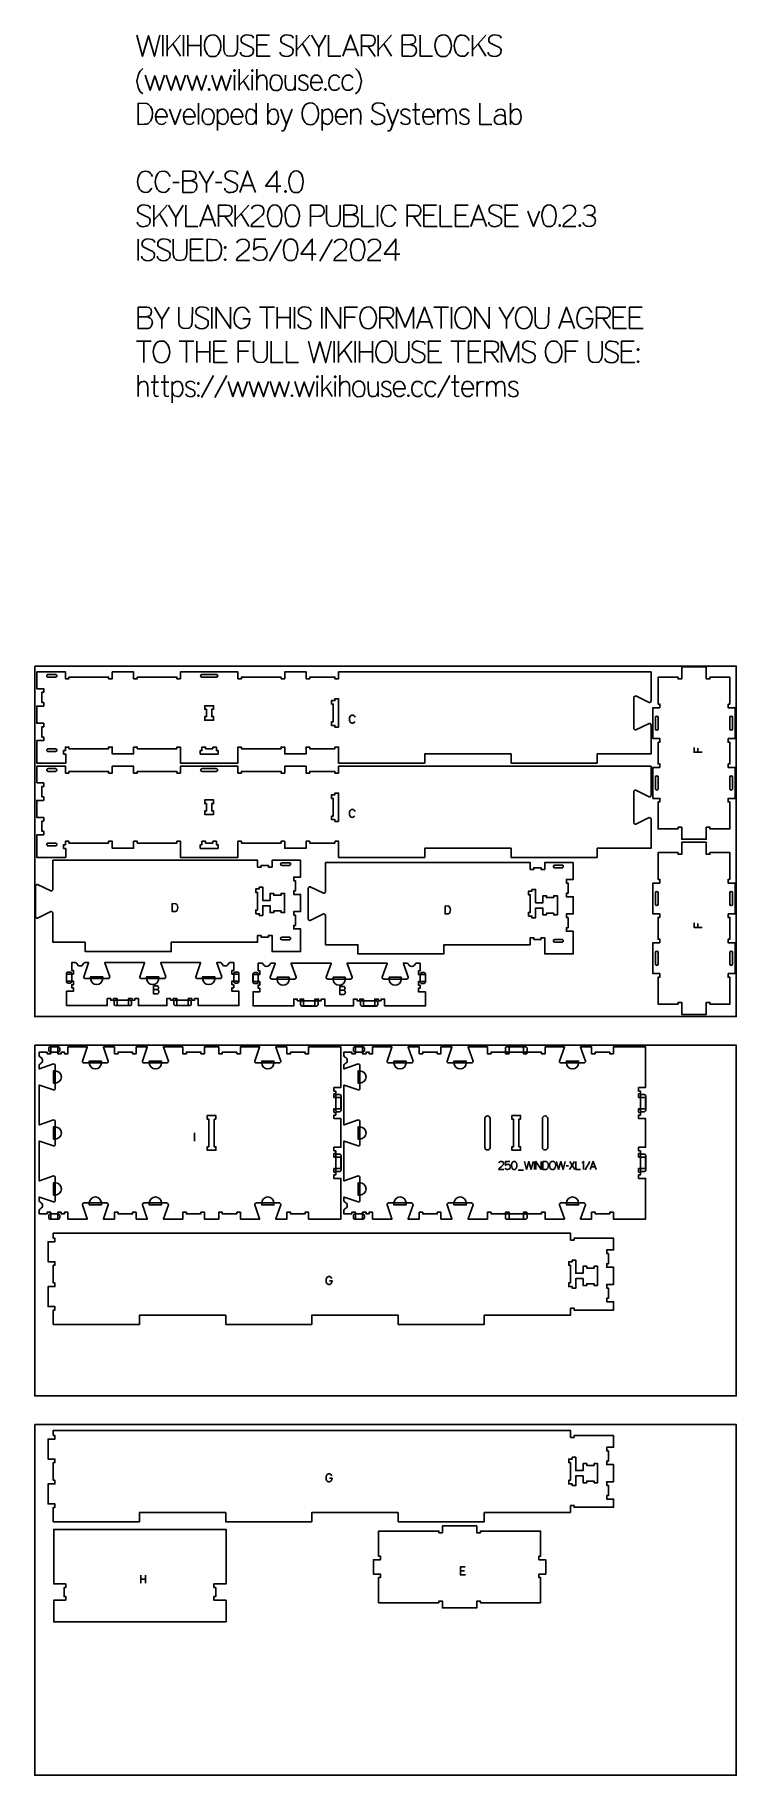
# Model space of a CAD drawing. Header units: millimetres. Extents: x -1220 to 1220, y -1930 to 4127.
import ezdxf

# ---------------------------------------------------------------- set-up
doc = ezdxf.new("R2010")
doc.units = ezdxf.units.MM
for name, color, linetype, true_color in [('0_SHEET_SPRUCEPLY_2440X122', 1, 'Continuous', 0xff0000), ('1_ANYTOOL_1MMDEEP_LABELS_S', 2, 'Continuous', 0xffff00), ('3_ANYTOOL_CUTTHROUGH_INSID', 4, 'Continuous', 0x00ffff), ('4_ANYTOOL_CUTTHROUGH_OUTSI', 5, 'Continuous', 0x0000ff), ('5_ANYTOOL_HALF_MILL_9MM_IN', 3, 'Continuous', 0x00ff00), ('TC', 220, 'Continuous', 0xff00bb)]:
    doc.layers.add(name, color=color, linetype=linetype, true_color=true_color)

msp = doc.modelspace()

# ---------------------------------------------------------------- linework, layer by layer
at = {"layer": '0_SHEET_SPRUCEPLY_2440X122'}
for points in [[(-1220, 1930), (-1220, 710), (1220, 710), (1220, 1930)], [(-1220, 610), (-1220, -610), (1220, -610), (1220, 610)], [(-1220, -710), (-1220, -1930), (1220, -1930), (1220, -710)]]:
    msp.add_lwpolyline(points, close=True, dxfattribs=at)
at = {"layer": '1_ANYTOOL_1MMDEEP_LABELS_S'}
for p, q in [((1086.3, 1643.6), (1086.3, 1630.1)), ((1086.3, 1033.6), (1086.3, 1020.1)), ((-665, 305), (-665, 277)), ((517.8, 206), (517.8, 178)), ((636.6, 191), (628.4, 190.9)), ((657.4, 206), (639.8, 178)), ((658.6, 178), (640.9, 206)), ((710.6, 205.6), (694.6, 176.8)), ((715.5, 186.9), (729.4, 186.9)), ((461.2, 175.6), (480.5, 175.6)), ((-851.7, -1234.3), (-851.7, -1262.3)), ((-834.6, -1248), (-851.7, -1248)), ((-834.6, -1262.3), (-834.6, -1234.3)), ((274.3, -1218.3), (260.7, -1218.3))]:
    msp.add_line(p, q, dxfattribs=at)
for points in [[(-106.1, 1752.3, 0.131103), (-109.6, 1757.3), (-112.2, 1758.8), (-115.3, 1759.3), (-117.7, 1759), (-119.8, 1758.2), (-121.6, 1756.8), (-123.1, 1754.9), (-125, 1750.3), (-125.7, 1745.3), (-125, 1740.2), (-123, 1735.6), (-121.5, 1733.7), (-119.7, 1732.4), (-117.5, 1731.5), (-115, 1731.3), (-112.3, 1731.6), (-110.1, 1732.8), (-106.7, 1736.7)], [(-106.1, 1424.3, 0.131103), (-109.6, 1429.3), (-112.2, 1430.8), (-115.3, 1431.3), (-117.7, 1431), (-119.8, 1430.2), (-121.6, 1428.8), (-123.1, 1426.9), (-125, 1422.3), (-125.7, 1417.3), (-125, 1412.2), (-123, 1407.6), (-121.5, 1405.7), (-119.7, 1404.4), (-117.5, 1403.5), (-115, 1403.3), (-112.3, 1403.6), (-110.1, 1404.8), (-106.7, 1408.7)]]:
    msp.add_lwpolyline(points, format="xyb", dxfattribs=at)
for points in [[(1073.3, 1646.6), (1073.3, 1630.1), (1101.3, 1630.1)], [(1073.3, 1036.6), (1073.3, 1020.1), (1101.3, 1020.1)], [(-807.1, 804), (-797.3, 804.1), (-792, 805.5), (-790.9, 806.3), (-790.2, 807.4), (-789.6, 810.7), (-790, 813.3), (-790.5, 814.4), (-791.2, 815.2), (-792, 815.9), (-793.1, 816.3), (-795.8, 816.7), (-807.1, 816.7)], [(-807.1, 816.7), (-807.1, 788.7), (-798.1, 788.7), (-795.7, 788.6), (-794.1, 788.7), (-792.7, 789.2), (-791.4, 789.9), (-790.4, 791), (-788.9, 793.7), (-788.4, 796.7), (-788.6, 798.4), (-789.1, 799.9), (-789.9, 801.2), (-791.1, 802.1), (-794, 803.4), (-797.3, 804.1)], [(-158.4, 802.2), (-148.5, 802.3), (-143.2, 803.7), (-142.2, 804.6), (-141.4, 805.7), (-140.8, 808.9), (-141.2, 811.6), (-141.7, 812.6), (-142.4, 813.4), (-143.3, 814.1), (-144.3, 814.6), (-147.1, 814.9), (-158.4, 814.9)], [(-158.4, 814.9), (-158.4, 786.9), (-149.3, 786.9), (-147, 786.9), (-145.3, 787), (-143.9, 787.4), (-142.7, 788.2), (-141.6, 789.3), (-140.1, 792), (-139.6, 794.9), (-139.8, 796.7), (-140.3, 798.2), (-141.2, 799.4), (-142.4, 800.3), (-145.3, 801.7), (-148.5, 802.3)], [(411.2, 178), (394.1, 178.1), (395.6, 181.2), (403.5, 188.2), (408.6, 192.6), (410.2, 195.2), (410.8, 198.3), (410.2, 201.6), (409.4, 202.9), (408.4, 204), (405.7, 205.5), (402.4, 206), (399.9, 205.7), (397.7, 204.8), (395.9, 203.3), (394.5, 201.2)], [(415.8, 182.4), (417.5, 180.5), (419.4, 179.1), (421.7, 178.3), (424.2, 178), (429.6, 179), (431.7, 180.5), (433.4, 183), (434.1, 184.8), (434.3, 186.6), (433.7, 190.2), (432, 193.3), (430.8, 194.5), (429.3, 195.3), (425.6, 196), (423.1, 195.7), (420.9, 194.9), (416.9, 192), (417.6, 206), (432.7, 206)], [(483.7, 206), (490.9, 178), (498.8, 205.2), (506.7, 178), (513.7, 206)], [(523.4, 178), (523.4, 206), (542.1, 178), (542.1, 206)], [(595.2, 206), (602.4, 178), (610.2, 205.2), (618.2, 178), (625.2, 206)], [(662.6, 206), (662.6, 178), (678.5, 178)], [(689.4, 178), (689.4, 206), (689.2, 205), (688.7, 204.1), (688, 203.4), (687, 202.8), (682.9, 202)], [(712.2, 178), (722.4, 206), (732.7, 178)], [(-195, -209.3), (-185.9, -209.3), (-186.8, -214.9), (-187.9, -217.1), (-189.3, -218.9), (-192.8, -221.4), (-196.5, -222.2), (-198.4, -222), (-200.2, -221.4), (-203.6, -218.9), (-205, -217.1), (-206, -214.7), (-206.8, -208.7), (-206.2, -203.7), (-204.3, -198.9), (-202.8, -196.8), (-200.9, -195.4), (-198.6, -194.5), (-195.9, -194.2), (-192.8, -194.7), (-190.4, -196.3), (-187, -201.1)], [(-195, -896), (-185.9, -896), (-186.8, -901.6), (-187.9, -903.8), (-189.3, -905.6), (-192.8, -908.1), (-196.5, -908.9), (-198.4, -908.7), (-200.2, -908.1), (-203.6, -905.6), (-205, -903.8), (-206, -901.4), (-206.8, -895.4), (-206.2, -890.4), (-204.3, -885.6), (-202.8, -883.5), (-200.9, -882.1), (-198.6, -881.2), (-195.9, -880.9), (-192.8, -881.4), (-190.4, -883), (-187, -887.8)], [(278.3, -1233.3), (260.7, -1233.3), (260.7, -1205.3), (277.3, -1205.3)]]:
    msp.add_lwpolyline(points, dxfattribs=at)
for points in [[(-741.6, 1103.5), (-741.6, 1075.5), (-733.7, 1075.6), (-730.8, 1075.9), (-728.4, 1076.8), (-726.5, 1078.3), (-725, 1080.3), (-723.2, 1085.1), (-722.6, 1090.2), (-723.2, 1094.5), (-724.9, 1098.4), (-728.2, 1101.9), (-730.1, 1102.9)], [(207, 1095.4), (207, 1067.4), (215, 1067.4), (217.9, 1067.8), (220.3, 1068.6), (222.2, 1070.1), (223.6, 1072.1), (225.5, 1076.9), (226.1, 1082), (225.5, 1086.3), (223.8, 1090.2), (220.5, 1093.8), (218.5, 1094.7)], [(447.7, 206.2), (450.2, 205.9), (452.3, 204.8), (454, 203.2), (455.2, 201.2), (456.7, 196.5), (457.2, 191.6), (455.2, 182.4), (454, 180.4), (452.3, 178.9), (450.2, 178.1), (447.7, 177.8), (445.2, 178.1), (443.1, 178.9), (441.4, 180.4), (440.2, 182.4), (438.3, 191.7), (438.7, 196.5), (440.2, 201.2), (441.5, 203.2), (443.1, 204.8), (445.2, 205.9)], [(547.8, 206), (547.8, 178), (555.7, 178.1), (558.6, 178.4), (561, 179.3), (562.9, 180.7), (564.4, 182.8), (566.2, 187.5), (566.8, 192.6), (566.2, 196.9), (564.5, 200.9), (561.2, 204.4), (559.2, 205.3)], [(581.8, 206.3), (584.4, 206), (586.6, 204.9), (589.8, 201.4), (591.6, 196.8), (592.2, 191.8), (591.6, 187.1), (589.6, 182.3), (588.1, 180.2), (586.3, 178.8), (584.1, 177.9), (581.5, 177.6), (578.8, 177.9), (576.5, 178.8), (574.6, 180.3), (573.1, 182.4), (571.2, 187.3), (570.6, 192.1), (571.2, 197.1), (573.2, 201.8), (574.8, 203.8), (576.7, 205.2), (579.1, 206)]]:
    msp.add_lwpolyline(points, close=True, dxfattribs=at)
at = {"layer": '3_ANYTOOL_CUTTHROUGH_INSID'}
for points in [[(-1148.5, 1901), (-1174.2, 1901), (-1175, 1900.9), (-1175.7, 1900.6), (-1176.5, 1900.2), (-1177.6, 1898.8), (-1178.1, 1897.1), (-1178.1, 1895.4), (-1177.6, 1893.7), (-1176.5, 1892.3), (-1175.7, 1891.8), (-1175, 1891.6), (-1174.2, 1891.5), (-1148.5, 1891.5, 1)], [(-638.5, 1901, 1), (-638.5, 1891.5), (-588.5, 1891.5, 1), (-588.5, 1901)], [(948.5, 1751.1), (948.5, 1711.1, -1), (939, 1711.1), (939, 1751.1, -1)], [(1198, 1751.1, -1), (1207.5, 1751.1), (1207.5, 1711.1, -1), (1198, 1711.1)], [(-1148.5, 1632.5, 1), (-1148.5, 1642), (-1174.2, 1642), (-1175, 1641.9), (-1175.7, 1641.6), (-1176.5, 1641.2), (-1177.6, 1639.8), (-1178.1, 1638.1), (-1178.1, 1636.4), (-1177.6, 1634.7), (-1176.5, 1633.3), (-1175.7, 1632.8), (-1175, 1632.6), (-1174.2, 1632.5)], [(-1148.5, 1573), (-1174.2, 1573), (-1175, 1572.9), (-1175.7, 1572.6), (-1176.5, 1572.2), (-1177.6, 1570.8), (-1178.1, 1569.1), (-1178.1, 1567.4), (-1177.6, 1565.7), (-1176.5, 1564.3), (-1175.7, 1563.8), (-1175, 1563.6), (-1174.2, 1563.5), (-1148.5, 1563.5, 1)], [(-638.5, 1573, 1), (-638.5, 1563.5), (-588.5, 1563.5, 1), (-588.5, 1573)], [(948.5, 1543.1), (948.5, 1503.1, -1), (939, 1503.1), (939, 1543.1, -1)], [(1198, 1543.1, -1), (1207.5, 1543.1), (1207.5, 1503.1, -1), (1198, 1503.1)], [(-1148.5, 1304.5, 1), (-1148.5, 1314), (-1174.2, 1314), (-1175, 1313.9), (-1175.7, 1313.6), (-1176.5, 1313.2), (-1177.6, 1311.8), (-1178.1, 1310.1), (-1178.1, 1308.4), (-1177.6, 1306.7), (-1176.5, 1305.3), (-1175.7, 1304.8), (-1175, 1304.6), (-1174.2, 1304.5)], [(-360, 1245.5, 1), (-360, 1236), (-334.3, 1236), (-333.5, 1236.1), (-332.7, 1236.4), (-332, 1236.8), (-330.9, 1238.2), (-330.3, 1239.9), (-330.3, 1241.6), (-330.9, 1243.3), (-332, 1244.7), (-332.7, 1245.2), (-333.5, 1245.4), (-334.3, 1245.5)], [(588.7, 1237.3, 1), (588.7, 1227.8), (614.4, 1227.8), (615.2, 1227.9), (615.9, 1228.2), (616.7, 1228.7), (617.8, 1230), (618.3, 1231.7), (618.3, 1233.4), (617.8, 1235.2), (616.7, 1236.5), (615.9, 1237), (615.2, 1237.3), (614.4, 1237.3)], [(948.5, 1141.1), (948.5, 1101.1, -1), (939, 1101.1), (939, 1141.1, -1)], [(1198, 1141.1, -1), (1207.5, 1141.1), (1207.5, 1101.1, -1), (1198, 1101.1)], [(-360, 977), (-334.3, 977), (-333.5, 977.1), (-332.7, 977.4), (-332, 977.8), (-330.9, 979.2), (-330.3, 980.9), (-330.3, 982.6), (-330.9, 984.3), (-332, 985.7), (-332.7, 986.2), (-333.5, 986.4), (-334.3, 986.5), (-360, 986.5, 1)], [(588.7, 968.8), (614.4, 968.8), (615.2, 968.9), (615.9, 969.2), (616.7, 969.7), (617.8, 971), (618.3, 972.7), (618.3, 974.4), (617.8, 976.2), (616.7, 977.5), (615.9, 978), (615.2, 978.3), (614.4, 978.3), (588.7, 978.3, 1)], [(948.5, 933.1), (948.5, 893.1, -1), (939, 893.1), (939, 933.1, -1)], [(1198, 933.1, -1), (1207.5, 933.1), (1207.5, 893.1, -1), (1198, 893.1)], [(364.2, 255), (364.2, 355, 1), (345.7, 355), (345.7, 255, 1)], [(545.7, 255, 1), (564.2, 255), (564.2, 355, 1), (545.7, 355)]]:
    msp.add_lwpolyline(points, format="xyb", close=True, dxfattribs=at)
for points in [[(-622.7, 1779.4), (-622.7, 1753.9), (-628.7, 1753.9), (-628.7, 1741.4), (-598.2, 1741.4), (-598.2, 1753.9), (-604.2, 1753.9), (-604.2, 1779.4), (-598.2, 1779.4), (-598.2, 1791.9), (-628.7, 1791.9), (-628.7, 1779.4)], [(-163.2, 1717.4), (-163.2, 1815.9), (-175.7, 1815.9), (-175.7, 1809.9), (-187.7, 1809.9), (-187.7, 1797.4), (-181.7, 1797.4), (-181.7, 1735.9), (-187.7, 1735.9), (-187.7, 1723.4), (-175.7, 1723.4), (-175.7, 1717.4)], [(-600.7, 1648), (-600.7, 1642), (-626.2, 1642), (-626.2, 1648), (-638.7, 1648), (-638.7, 1636), (-644.7, 1636), (-644.7, 1623.5), (-582.2, 1623.5), (-582.2, 1636), (-588.2, 1636), (-588.2, 1648)], [(-622.7, 1451.4), (-622.7, 1425.9), (-628.7, 1425.9), (-628.7, 1413.4), (-598.2, 1413.4), (-598.2, 1425.9), (-604.2, 1425.9), (-604.2, 1451.4), (-598.2, 1451.4), (-598.2, 1463.9), (-628.7, 1463.9), (-628.7, 1451.4)], [(-163.2, 1389.4), (-163.2, 1487.9), (-175.7, 1487.9), (-175.7, 1481.9), (-187.7, 1481.9), (-187.7, 1469.4), (-181.7, 1469.4), (-181.7, 1407.9), (-187.7, 1407.9), (-187.7, 1395.4), (-175.7, 1395.4), (-175.7, 1389.4)], [(-600.7, 1320), (-600.7, 1314), (-626.2, 1314), (-626.2, 1320), (-638.7, 1320), (-638.7, 1308), (-644.7, 1308), (-644.7, 1295.5), (-582.2, 1295.5), (-582.2, 1308), (-588.2, 1308), (-588.2, 1320)], [(-451.3, 1068), (-439.3, 1068), (-439.3, 1062), (-426.8, 1062), (-426.8, 1096), (-401.3, 1096), (-401.3, 1072), (-388.8, 1072), (-388.8, 1078), (-363.3, 1078), (-363.3, 1072), (-350.8, 1072), (-350.8, 1138.5), (-363.3, 1138.5), (-363.3, 1132.5), (-388.8, 1132.5), (-388.8, 1138.5), (-401.3, 1138.5), (-401.3, 1114.5), (-426.8, 1114.5), (-426.8, 1160.5), (-439.3, 1160.5), (-439.3, 1154.5), (-451.3, 1154.5), (-451.3, 1142), (-445.3, 1142), (-445.3, 1080.5), (-451.3, 1080.5)], [(497.4, 1059.8), (509.4, 1059.8), (509.4, 1053.8), (521.9, 1053.8), (521.9, 1087.8), (547.4, 1087.8), (547.4, 1063.8), (559.9, 1063.8), (559.9, 1069.8), (585.4, 1069.8), (585.4, 1063.8), (597.9, 1063.8), (597.9, 1130.3), (585.4, 1130.3), (585.4, 1124.3), (559.9, 1124.3), (559.9, 1130.3), (547.4, 1130.3), (547.4, 1106.3), (521.9, 1106.3), (521.9, 1152.3), (509.4, 1152.3), (509.4, 1146.3), (497.4, 1146.3), (497.4, 1133.8), (503.4, 1133.8), (503.4, 1072.3), (497.4, 1072.3)], [(-589.8, 352.8), (-589.8, 365.3), (-620.3, 365.3), (-620.3, 352.8), (-614.3, 352.8), (-614.3, 257.3), (-620.3, 257.3), (-620.3, 244.8), (-589.8, 244.8), (-589.8, 257.3), (-595.8, 257.3), (-595.8, 352.8)], [(470.2, 352.8), (470.2, 365.3), (439.7, 365.3), (439.7, 352.8), (445.7, 352.8), (445.7, 257.3), (439.7, 257.3), (439.7, 244.8), (470.2, 244.8), (470.2, 257.3), (464.2, 257.3), (464.2, 352.8)], [(649.6, -143.1), (637.6, -143.1), (637.6, -155.6), (643.6, -155.6), (643.6, -217.1), (637.6, -217.1), (637.6, -229.6), (649.6, -229.6), (649.6, -235.6), (662.1, -235.6), (662.1, -201.6), (687.6, -201.6), (687.6, -225.6), (700.1, -225.6), (700.1, -219.6), (725.6, -219.6), (725.6, -225.6), (738.1, -225.6), (738.1, -159.1), (725.6, -159.1), (725.6, -165.1), (700.1, -165.1), (700.1, -159.1), (687.6, -159.1), (687.6, -183.1), (662.1, -183.1), (662.1, -137.1), (649.6, -137.1)], [(649.6, -829.8), (637.6, -829.8), (637.6, -842.3), (643.6, -842.3), (643.6, -903.8), (637.6, -903.8), (637.6, -916.3), (649.6, -916.3), (649.6, -922.3), (662.1, -922.3), (662.1, -888.3), (687.6, -888.3), (687.6, -912.3), (700.1, -912.3), (700.1, -906.3), (725.6, -906.3), (725.6, -912.3), (738.1, -912.3), (738.1, -845.8), (725.6, -845.8), (725.6, -851.8), (700.1, -851.8), (700.1, -845.8), (687.6, -845.8), (687.6, -869.8), (662.1, -869.8), (662.1, -823.8), (649.6, -823.8)]]:
    msp.add_lwpolyline(points, close=True, dxfattribs=at)
at = {"layer": '4_ANYTOOL_CUTTHROUGH_OUTSI'}
for points in [[(-1213.2, 1851), (-1213.2, 1909.5), (-1113.7, 1909.5), (-1113.7, 1885.7, 0.414214), (-1113.5, 1885.5), (-1101.5, 1885.5, 0.414214), (-1101.2, 1885.7), (-1101.2, 1891.5), (-963.2, 1891.5), (-963.2, 1885.7, 0.414214), (-963, 1885.5), (-951, 1885.5, 0.414214), (-950.7, 1885.7), (-950.7, 1909.5), (-876.2, 1909.5), (-876.2, 1885.7, 0.414214), (-876, 1885.5), (-864, 1885.5, 0.414214), (-863.7, 1885.7), (-863.7, 1891.5), (-725.7, 1891.5), (-725.7, 1885.7, 0.414214), (-725.5, 1885.5), (-713.5, 1885.5, 0.414214), (-713.2, 1885.7), (-713.2, 1909.5), (-513.7, 1909.5), (-513.7, 1885.7, 0.414214), (-513.5, 1885.5), (-501.5, 1885.5, 0.414214), (-501.2, 1885.7), (-501.2, 1891.5), (-363.2, 1891.5), (-363.2, 1885.7, 0.414214), (-363, 1885.5), (-351, 1885.5, 0.414214), (-350.7, 1885.7), (-350.7, 1909.5), (-276.2, 1909.5), (-276.2, 1885.7, 0.414214), (-276, 1885.5), (-264, 1885.5, 0.414214), (-263.7, 1885.7), (-263.7, 1891.5), (-175.7, 1891.5), (-175.7, 1885.7, 0.414214), (-175.5, 1885.5), (-163.5, 1885.5, 0.414214), (-163.2, 1885.7), (-163.2, 1909.5), (923.8, 1909.5), (923.8, 1808.8, -0.461531), (917.1, 1803.1), (871.1, 1825.8), (871.1, 1825.8, 0.463455), (863.8, 1819.7), (863.8, 1713.8, 0.463455), (871.1, 1707.7), (871.1, 1707.7), (917.1, 1730.3, -0.461531), (923.8, 1724.7), (923.8, 1624), (736.5, 1624, 0.414214), (736.3, 1623.7), (736.3, 1592), (436.8, 1592), (436.8, 1623.7, 0.414214), (436.5, 1624), (136.5, 1624, 0.414214), (136.3, 1623.7), (136.3, 1592), (-163.2, 1592), (-163.2, 1647.7, 0.414214), (-163.5, 1648), (-175.5, 1648, 0.414214), (-175.7, 1647.7), (-175.7, 1642), (-263.7, 1642), (-263.7, 1647.7, 0.414214), (-264, 1648), (-276, 1648, 0.414214), (-276.2, 1647.7), (-276.2, 1624), (-350.7, 1624), (-350.7, 1647.7, 0.414214), (-351, 1648), (-363, 1648, 0.414214), (-363.2, 1647.7), (-363.2, 1642), (-501.2, 1642), (-501.2, 1647.7, 0.414214), (-501.5, 1648), (-513.5, 1648, 0.414214), (-513.7, 1647.7), (-513.7, 1592), (-713.2, 1592), (-713.2, 1647.7, 0.414214), (-713.5, 1648), (-725.5, 1648, 0.414214), (-725.7, 1647.7), (-725.7, 1642), (-863.7, 1642), (-863.7, 1647.7, 0.414214), (-864, 1648), (-876, 1648, 0.414214), (-876.2, 1647.7), (-876.2, 1624), (-950.7, 1624), (-950.7, 1647.7, 0.414214), (-951, 1648), (-963, 1648, 0.414214), (-963.2, 1647.7), (-963.2, 1642), (-1101.2, 1642), (-1101.2, 1647.7, 0.414214), (-1101.5, 1648), (-1113.5, 1648, 0.414214), (-1113.7, 1647.7), (-1113.7, 1636), (-1119.5, 1636, 0.414214), (-1119.7, 1635.7), (-1119.7, 1623.7, 0.414214), (-1119.5, 1623.5), (-1112.3, 1623.5), (-1112.3, 1592), (-1213.2, 1592), (-1213.2, 1670.5), (-1189.5, 1670.5, 0.414214), (-1189.2, 1670.7), (-1189.2, 1682.7, 0.414214), (-1189.5, 1683), (-1195.2, 1683), (-1195.2, 1718.5), (-1189.5, 1718.5, 0.414214), (-1189.2, 1718.7), (-1189.2, 1730.7, 0.414214), (-1189.5, 1731), (-1213.2, 1731), (-1213.2, 1790.5), (-1189.5, 1790.5, 0.414214), (-1189.2, 1790.7), (-1189.2, 1802.7, 0.414214), (-1189.5, 1803), (-1195.2, 1803), (-1195.2, 1838.5), (-1189.5, 1838.5, 0.414214), (-1189.2, 1838.7), (-1189.2, 1850.7, 0.414214), (-1189.5, 1851)], [(1192.3, 1456.9, -0.414214), (1192, 1457.1), (1192, 1469.1, -0.414214), (1192.3, 1469.4), (1216, 1469.4), (1216, 1576.9), (1192.3, 1576.9, -0.414214), (1192, 1577.1), (1192, 1589.1, -0.414214), (1192.3, 1589.4), (1198, 1589.4), (1198, 1664.9), (1192.3, 1664.9, -0.414214), (1192, 1665.1), (1192, 1677.1, -0.414214), (1192.3, 1677.4), (1216, 1677.4), (1216, 1784.9), (1192.3, 1784.9, -0.414214), (1192, 1785.1), (1192, 1797.1, -0.414214), (1192.3, 1797.4), (1198, 1797.4), (1198, 1890.9), (1128.5, 1890.9), (1128.5, 1885.1, -0.414214), (1128.3, 1884.9), (1116.3, 1884.9, -0.414214), (1116, 1885.1), (1116, 1926.9), (1030.5, 1926.9), (1030.5, 1885.1, -0.414214), (1030.3, 1884.9), (1018.3, 1884.9, -0.414214), (1018, 1885.1), (1018, 1890.9), (948.5, 1890.9), (948.5, 1797.4), (954.3, 1797.4, -0.414214), (954.5, 1797.1), (954.5, 1785.1, -0.414214), (954.3, 1784.9), (930.5, 1784.9), (930.5, 1677.4), (954.3, 1677.4, -0.414214), (954.5, 1677.1), (954.5, 1665.1, -0.414214), (954.3, 1664.9), (948.5, 1664.9), (948.5, 1589.4), (954.3, 1589.4, -0.414214), (954.5, 1589.1), (954.5, 1577.1, -0.414214), (954.3, 1576.9), (930.5, 1576.9), (930.5, 1469.4), (954.3, 1469.4, -0.414214), (954.5, 1469.1), (954.5, 1457.1, -0.414214), (954.3, 1456.9), (948.5, 1456.9), (948.5, 1363.4), (1018, 1363.4), (1018, 1369.1, -0.414214), (1018.3, 1369.4), (1030.3, 1369.4, -0.414214), (1030.5, 1369.1), (1030.5, 1327.4), (1116, 1327.4), (1116, 1369.1, -0.414214), (1116.3, 1369.4), (1128.3, 1369.4, -0.414214), (1128.5, 1369.1), (1128.5, 1363.4), (1198, 1363.4), (1198, 1456.9)], [(-1213.2, 1523), (-1213.2, 1581.5), (-1113.7, 1581.5), (-1113.7, 1557.7, 0.414214), (-1113.5, 1557.5), (-1101.5, 1557.5, 0.414214), (-1101.2, 1557.7), (-1101.2, 1563.5), (-963.2, 1563.5), (-963.2, 1557.7, 0.414214), (-963, 1557.5), (-951, 1557.5, 0.414214), (-950.7, 1557.7), (-950.7, 1581.5), (-876.2, 1581.5), (-876.2, 1557.7, 0.414214), (-876, 1557.5), (-864, 1557.5, 0.414214), (-863.7, 1557.7), (-863.7, 1563.5), (-725.7, 1563.5), (-725.7, 1557.7, 0.414214), (-725.5, 1557.5), (-713.5, 1557.5, 0.414214), (-713.2, 1557.7), (-713.2, 1581.5), (-513.7, 1581.5), (-513.7, 1557.7, 0.414214), (-513.5, 1557.5), (-501.5, 1557.5, 0.414214), (-501.2, 1557.7), (-501.2, 1563.5), (-363.2, 1563.5), (-363.2, 1557.7, 0.414214), (-363, 1557.5), (-351, 1557.5, 0.414214), (-350.7, 1557.7), (-350.7, 1581.5), (-276.2, 1581.5), (-276.2, 1557.7, 0.414214), (-276, 1557.5), (-264, 1557.5, 0.414214), (-263.7, 1557.7), (-263.7, 1563.5), (-175.7, 1563.5), (-175.7, 1557.7, 0.414214), (-175.5, 1557.5), (-163.5, 1557.5, 0.414214), (-163.2, 1557.7), (-163.2, 1581.5), (923.8, 1581.5), (923.8, 1480.8, -0.461531), (917.1, 1475.1), (871.1, 1497.8), (871.1, 1497.8, 0.463455), (863.8, 1491.7), (863.8, 1385.8, 0.463455), (871.1, 1379.7), (871.1, 1379.7), (917.1, 1402.3, -0.461531), (923.8, 1396.7), (923.8, 1296), (736.5, 1296, 0.414214), (736.3, 1295.7), (736.3, 1264), (436.8, 1264), (436.8, 1295.7, 0.414214), (436.5, 1296), (136.5, 1296, 0.414214), (136.3, 1295.7), (136.3, 1264), (-163.2, 1264), (-163.2, 1319.7, 0.414214), (-163.5, 1320), (-175.5, 1320, 0.414214), (-175.7, 1319.7), (-175.7, 1314), (-263.7, 1314), (-263.7, 1319.7, 0.414214), (-264, 1320), (-276, 1320, 0.414214), (-276.2, 1319.7), (-276.2, 1296), (-350.7, 1296), (-350.7, 1319.7, 0.414214), (-351, 1320), (-363, 1320, 0.414214), (-363.2, 1319.7), (-363.2, 1314), (-501.2, 1314), (-501.2, 1319.7, 0.414214), (-501.5, 1320), (-513.5, 1320, 0.414214), (-513.7, 1319.7), (-513.7, 1264), (-713.2, 1264), (-713.2, 1319.7, 0.414214), (-713.5, 1320), (-725.5, 1320, 0.414214), (-725.7, 1319.7), (-725.7, 1314), (-863.7, 1314), (-863.7, 1319.7, 0.414214), (-864, 1320), (-876, 1320, 0.414214), (-876.2, 1319.7), (-876.2, 1296), (-950.7, 1296), (-950.7, 1319.7, 0.414214), (-951, 1320), (-963, 1320, 0.414214), (-963.2, 1319.7), (-963.2, 1314), (-1101.2, 1314), (-1101.2, 1319.7, 0.414214), (-1101.5, 1320), (-1113.5, 1320, 0.414214), (-1113.7, 1319.7), (-1113.7, 1308), (-1119.5, 1308, 0.414214), (-1119.7, 1307.7), (-1119.7, 1295.7, 0.414214), (-1119.5, 1295.5), (-1112.3, 1295.5), (-1112.3, 1264), (-1213.2, 1264), (-1213.2, 1342.5), (-1189.5, 1342.5, 0.414214), (-1189.2, 1342.7), (-1189.2, 1354.7, 0.414214), (-1189.5, 1355), (-1195.2, 1355), (-1195.2, 1390.5), (-1189.5, 1390.5, 0.414214), (-1189.2, 1390.7), (-1189.2, 1402.7, 0.414214), (-1189.5, 1403), (-1213.2, 1403), (-1213.2, 1462.5), (-1189.5, 1462.5, 0.414214), (-1189.2, 1462.7), (-1189.2, 1474.7, 0.414214), (-1189.5, 1475), (-1195.2, 1475), (-1195.2, 1510.5), (-1189.5, 1510.5, 0.414214), (-1189.2, 1510.7), (-1189.2, 1522.7, 0.414214), (-1189.5, 1523)], [(1192.3, 846.9, -0.414214), (1192, 847.1), (1192, 859.1, -0.414214), (1192.3, 859.4), (1216, 859.4), (1216, 966.9), (1192.3, 966.9, -0.414214), (1192, 967.1), (1192, 979.1, -0.414214), (1192.3, 979.4), (1198, 979.4), (1198, 1054.9), (1192.3, 1054.9, -0.414214), (1192, 1055.1), (1192, 1067.1, -0.414214), (1192.3, 1067.4), (1216, 1067.4), (1216, 1174.9), (1192.3, 1174.9, -0.414214), (1192, 1175.1), (1192, 1187.1, -0.414214), (1192.3, 1187.4), (1198, 1187.4), (1198, 1280.9), (1128.5, 1280.9), (1128.5, 1275.1, -0.414214), (1128.3, 1274.9), (1116.3, 1274.9, -0.414214), (1116, 1275.1), (1116, 1316.9), (1030.5, 1316.9), (1030.5, 1275.1, -0.414214), (1030.3, 1274.9), (1018.3, 1274.9, -0.414214), (1018, 1275.1), (1018, 1280.9), (948.5, 1280.9), (948.5, 1187.4), (954.3, 1187.4, -0.414214), (954.5, 1187.1), (954.5, 1175.1, -0.414214), (954.3, 1174.9), (930.5, 1174.9), (930.5, 1067.4), (954.3, 1067.4, -0.414214), (954.5, 1067.1), (954.5, 1055.1, -0.414214), (954.3, 1054.9), (948.5, 1054.9), (948.5, 979.4), (954.3, 979.4, -0.414214), (954.5, 979.1), (954.5, 967.1, -0.414214), (954.3, 966.9), (930.5, 966.9), (930.5, 859.4), (954.3, 859.4, -0.414214), (954.5, 859.1), (954.5, 847.1, -0.414214), (954.3, 846.9), (948.5, 846.9), (948.5, 753.4), (1018, 753.4), (1018, 759.1, -0.414214), (1018.3, 759.4), (1030.3, 759.4, -0.414214), (1030.5, 759.1), (1030.5, 717.4), (1116, 717.4), (1116, 759.1, -0.414214), (1116.3, 759.4), (1128.3, 759.4, -0.414214), (1128.5, 759.1), (1128.5, 753.4), (1198, 753.4), (1198, 846.9)], [(-295.3, 1254), (-295.3, 1195.5), (-319, 1195.5, 0.414214), (-319.3, 1195.3), (-319.3, 1183.3, 0.414214), (-319, 1183), (-313.3, 1183), (-313.3, 1147.5), (-319, 1147.5, 0.414214), (-319.3, 1147.3), (-319.3, 1135.3, 0.414214), (-319, 1135), (-295.3, 1135), (-295.3, 1075.5), (-319, 1075.5, 0.414214), (-319.3, 1075.3), (-319.3, 1063.3, 0.414214), (-319, 1063), (-313.3, 1063), (-313.3, 1027.5), (-319, 1027.5, 0.414214), (-319.3, 1027.3), (-319.3, 1015.3, 0.414214), (-319, 1015), (-295.3, 1015), (-295.3, 936.5), (-394.8, 936.5), (-394.8, 992.3, 0.414214), (-395, 992.5), (-407, 992.5, 0.414214), (-407.3, 992.3), (-407.3, 986.5), (-432.8, 986.5), (-432.8, 992.3, 0.414214), (-433, 992.5), (-445, 992.5, 0.414214), (-445.3, 992.3), (-445.3, 968.5), (-745, 968.5, 0.414214), (-745.3, 968.3), (-745.3, 936.5), (-1044.8, 936.5), (-1044.8, 968.3, 0.414214), (-1045, 968.5), (-1157.3, 968.5), (-1157.3, 1069.2, 0.463455), (-1164.5, 1075.3), (-1164.6, 1075.3), (-1210.6, 1052.7, -0.461531), (-1217.3, 1058.3), (-1217.3, 1164.2, -0.461531), (-1210.6, 1169.9), (-1164.6, 1147.2), (-1164.5, 1147.2, 0.463455), (-1157.3, 1153.3), (-1157.3, 1254), (-445.3, 1254), (-445.3, 1230.3, 0.414214), (-445, 1230), (-433, 1230, 0.414214), (-432.8, 1230.3), (-432.8, 1236), (-407.3, 1236), (-407.3, 1230.3, 0.414214), (-407, 1230), (-395, 1230, 0.414214), (-394.8, 1230.3), (-394.8, 1254)], [(653.4, 1245.8), (653.4, 1187.3), (629.7, 1187.3, 0.414214), (629.4, 1187.1), (629.4, 1175.1, 0.414214), (629.7, 1174.8), (635.4, 1174.8), (635.4, 1139.3), (629.7, 1139.3, 0.414214), (629.4, 1139.1), (629.4, 1127.1, 0.414214), (629.7, 1126.8), (653.4, 1126.8), (653.4, 1067.3), (629.7, 1067.3, 0.414214), (629.4, 1067.1), (629.4, 1055.1, 0.414214), (629.7, 1054.8), (635.4, 1054.8), (635.4, 1019.3), (629.7, 1019.3, 0.414214), (629.4, 1019.1), (629.4, 1007.1, 0.414214), (629.7, 1006.8), (653.4, 1006.8), (653.4, 928.3), (553.9, 928.3), (553.9, 984.1, 0.414214), (553.7, 984.3), (541.7, 984.3, 0.414214), (541.4, 984.1), (541.4, 978.3), (515.9, 978.3), (515.9, 984.1, 0.414214), (515.7, 984.3), (503.7, 984.3, 0.414214), (503.4, 984.1), (503.4, 960.3), (203.7, 960.3, 0.414214), (203.4, 960.1), (203.4, 928.3), (-96.1, 928.3), (-96.1, 960.1, 0.414214), (-96.3, 960.3), (-208.6, 960.3), (-208.6, 1061, 0.463455), (-215.9, 1067.2), (-215.9, 1067.2), (-261.9, 1044.5, -0.461531), (-268.6, 1050.2), (-268.6, 1156, -0.461531), (-261.9, 1161.7), (-215.9, 1139), (-215.9, 1139, 0.463455), (-208.6, 1145.2), (-208.6, 1245.8), (503.4, 1245.8), (503.4, 1222.1, 0.414214), (503.7, 1221.8), (515.7, 1221.8, 0.414214), (515.9, 1222.1), (515.9, 1227.8), (541.4, 1227.8), (541.4, 1222.1, 0.414214), (541.7, 1221.8), (553.7, 1221.8, 0.414214), (553.9, 1222.1), (553.9, 1245.8)], [(-838.3, 896.7), (-838, 898.1), (-976.7, 898.1), (-976.5, 896.7), (-959.6, 848.5), (-959.6, 848.4, -0.414214), (-965.8, 842.1), (-1043.8, 842.1, -0.414214), (-1050.1, 848.4), (-1050, 848.5), (-1033.1, 896.8), (-1032.9, 898.1), (-1045.3, 898.1, 0.317837), (-1050.7, 894.3, -0.707107), (-1073.8, 894.3, 0.317837), (-1079.3, 898.1), (-1091.7, 898.1), (-1091.7, 870.6), (-1085.9, 870.6, -0.414214), (-1085.7, 870.4), (-1085.7, 858.4, -0.414214), (-1085.9, 858.1), (-1109.7, 858.1), (-1109.7, 833.6), (-1085.9, 833.6, -0.414214), (-1085.7, 833.4), (-1085.7, 821.4, -0.414214), (-1085.9, 821.1), (-1091.7, 821.1), (-1091.7, 810.6), (-1085.9, 810.6, -0.414214), (-1085.7, 810.4), (-1085.7, 798.4, -0.414214), (-1085.9, 798.1), (-1109.7, 798.1), (-1109.7, 748.6), (-968.2, 748.6), (-968.2, 772.4, -0.414214), (-967.9, 772.6), (-955.9, 772.6, -0.414214), (-955.7, 772.4), (-955.7, 766.6), (-946.2, 766.6), (-946.2, 772.4, -0.414214), (-945.9, 772.6), (-933.9, 772.6, -0.414214), (-933.7, 772.4), (-933.7, 748.6), (-894.2, 748.6), (-894.2, 772.4, -0.414214), (-893.9, 772.6), (-881.9, 772.6, -0.414214), (-881.7, 772.4), (-881.7, 766.6), (-872.2, 766.6), (-872.2, 772.4, -0.414214), (-871.9, 772.6), (-859.9, 772.6, -0.414214), (-859.7, 772.4), (-859.7, 748.6), (-760.2, 748.6), (-760.2, 772.4, -0.414214), (-759.9, 772.6), (-747.9, 772.6, -0.414214), (-747.7, 772.4), (-747.7, 766.6), (-738.2, 766.6), (-738.2, 772.4, -0.414214), (-737.9, 772.6), (-725.9, 772.6, -0.414214), (-725.7, 772.4), (-725.7, 748.6), (-686.2, 748.6), (-686.2, 772.4, -0.414214), (-685.9, 772.6), (-673.9, 772.6, -0.414214), (-673.7, 772.4), (-673.7, 766.6), (-664.2, 766.6), (-664.2, 772.4, -0.414214), (-663.9, 772.6), (-651.9, 772.6, -0.414214), (-651.7, 772.4), (-651.7, 748.6), (-510.2, 748.6), (-510.2, 798.1), (-533.9, 798.1, -0.414214), (-534.2, 798.4), (-534.2, 810.4, -0.414214), (-533.9, 810.6), (-528.2, 810.6), (-528.2, 821.1), (-533.9, 821.1, -0.414214), (-534.2, 821.4), (-534.2, 833.4, -0.414214), (-533.9, 833.6), (-510.2, 833.6), (-510.2, 858.1), (-533.9, 858.1, -0.414214), (-534.2, 858.4), (-534.2, 870.4, -0.414214), (-533.9, 870.6), (-528.2, 870.6), (-528.2, 898.1), (-540.6, 898.1, 0.317837), (-546, 894.3, -0.707107), (-569.1, 894.3, 0.317837), (-574.5, 898.1), (-586.9, 898.1), (-586.7, 896.7), (-569.8, 848.5), (-569.8, 848.4, -0.414214), (-576, 842.1), (-654, 842.1, -0.414214), (-660.3, 848.4), (-660.2, 848.5), (-643.3, 896.8), (-643.1, 898.1), (-781.8, 898.1), (-781.6, 896.7), (-764.7, 848.5), (-764.7, 848.4, -0.414214), (-770.9, 842.1), (-848.9, 842.1, -0.414214), (-855.2, 848.4), (-855.1, 848.5)], [(-189.5, 895), (-189.3, 896.4), (-328, 896.4), (-327.7, 895), (-310.8, 846.7), (-310.8, 846.6, -0.414214), (-317.1, 840.4), (-395.1, 840.4, -0.414214), (-401.3, 846.6), (-401.3, 846.7), (-384.4, 895), (-384.2, 896.4), (-396.6, 896.4, 0.317837), (-402, 892.5, -0.707107), (-425.1, 892.5, 0.317837), (-430.5, 896.4), (-442.9, 896.4), (-442.9, 868.9), (-437.2, 868.9, -0.414214), (-436.9, 868.6), (-436.9, 856.6, -0.414214), (-437.2, 856.4), (-460.9, 856.4), (-460.9, 831.9), (-437.2, 831.9, -0.414214), (-436.9, 831.6), (-436.9, 819.6, -0.414214), (-437.2, 819.4), (-442.9, 819.4), (-442.9, 808.9), (-437.2, 808.9, -0.414214), (-436.9, 808.6), (-436.9, 796.6, -0.414214), (-437.2, 796.4), (-460.9, 796.4), (-460.9, 746.9), (-319.4, 746.9), (-319.4, 770.6, -0.414214), (-319.2, 770.9), (-307.2, 770.9, -0.414214), (-306.9, 770.6), (-306.9, 764.9), (-297.4, 764.9), (-297.4, 770.6, -0.414214), (-297.2, 770.9), (-285.2, 770.9, -0.414214), (-284.9, 770.6), (-284.9, 746.9), (-245.4, 746.9), (-245.4, 770.6, -0.414214), (-245.2, 770.9), (-233.2, 770.9, -0.414214), (-232.9, 770.6), (-232.9, 764.9), (-223.4, 764.9), (-223.4, 770.6, -0.414214), (-223.2, 770.9), (-211.2, 770.9, -0.414214), (-210.9, 770.6), (-210.9, 746.9), (-111.4, 746.9), (-111.4, 770.6, -0.414214), (-111.2, 770.9), (-99.2, 770.9, -0.414214), (-98.9, 770.6), (-98.9, 764.9), (-89.4, 764.9), (-89.4, 770.6, -0.414214), (-89.2, 770.9), (-77.2, 770.9, -0.414214), (-76.9, 770.6), (-76.9, 746.9), (-37.4, 746.9), (-37.4, 770.6, -0.414214), (-37.2, 770.9), (-25.2, 770.9, -0.414214), (-24.9, 770.6), (-24.9, 764.9), (-15.4, 764.9), (-15.4, 770.6, -0.414214), (-15.2, 770.9), (-3.2, 770.9, -0.414214), (-2.9, 770.6), (-2.9, 746.9), (138.6, 746.9), (138.6, 796.4), (114.8, 796.4, -0.414214), (114.6, 796.6), (114.6, 808.6, -0.414214), (114.8, 808.9), (120.6, 808.9), (120.6, 819.4), (114.8, 819.4, -0.414214), (114.6, 819.6), (114.6, 831.6, -0.414214), (114.8, 831.9), (138.6, 831.9), (138.6, 856.4), (114.8, 856.4, -0.414214), (114.6, 856.6), (114.6, 868.6, -0.414214), (114.8, 868.9), (120.6, 868.9), (120.6, 896.4), (108.2, 896.4, 0.317837), (102.8, 892.5, -0.707107), (79.7, 892.5, 0.317837), (74.2, 896.4), (61.8, 896.4), (62.1, 895), (79, 846.7), (79, 846.6, -0.414214), (72.7, 840.4), (-5.3, 840.4, -0.414214), (-11.5, 846.6), (-11.5, 846.7), (5.4, 895), (5.6, 896.4), (-133.1, 896.4), (-132.8, 895), (-115.9, 846.7), (-115.9, 846.6, -0.414214), (-122.2, 840.4), (-200.2, 840.4, -0.414214), (-206.4, 846.6), (-206.4, 846.7)], [(-755, 604.7), (-772.5, 604.7), (-772.3, 603.4), (-755.4, 555.1), (-755.3, 555, -0.414214), (-761.6, 548.8), (-839.6, 548.8, -0.414214), (-845.8, 555), (-845.8, 555.1), (-828.9, 603.4), (-828.7, 604.7), (-867.3, 604.7), (-867.3, 581, -0.414214), (-867.5, 580.8), (-879.5, 580.8, -0.414214), (-879.8, 581), (-879.8, 586.7), (-930.3, 586.7), (-930.3, 581, -0.414214), (-930.5, 580.8), (-942.5, 580.8, -0.414214), (-942.8, 581), (-942.8, 604.7), (-981.4, 604.7), (-981.2, 603.4), (-964.3, 555.1), (-964.2, 555, -0.414214), (-970.5, 548.8), (-1048.5, 548.8, -0.414214), (-1054.7, 555), (-1054.7, 555.1), (-1037.8, 603.4), (-1037.6, 604.7), (-1104.8, 604.7), (-1104.8, 581, -0.414214), (-1105, 580.8), (-1117, 580.8, -0.414214), (-1117.3, 581), (-1117.3, 586.7), (-1127.8, 586.7), (-1127.8, 581, -0.414214), (-1128, 580.8), (-1140, 580.8, -0.414214), (-1140.3, 581), (-1140.3, 604.7), (-1164.8, 604.7), (-1164.8, 581, -0.414214), (-1165, 580.8), (-1177, 580.8, -0.414214), (-1177.3, 581), (-1177.3, 586.7), (-1204.8, 586.7), (-1204.8, 574.3, 0.317837), (-1201, 568.9, -0.707107), (-1201, 545.8, 0.317837), (-1204.8, 540.4), (-1204.8, 528), (-1203.4, 528.2), (-1155.1, 545.1), (-1155, 545.1, -0.414214), (-1148.8, 538.9), (-1148.8, 460.9, -0.414214), (-1155, 454.6), (-1155.1, 454.7), (-1203.4, 471.6), (-1204.8, 471.8), (-1204.8, 333.1), (-1203.4, 333.3), (-1155.1, 350.2), (-1155, 350.2, -0.414214), (-1148.8, 344), (-1148.8, 266, -0.414214), (-1155, 259.7), (-1155.1, 259.8), (-1203.4, 276.7), (-1204.8, 276.9), (-1204.8, 138.2), (-1203.4, 138.4), (-1155.1, 155.3), (-1155, 155.4, -0.414214), (-1148.8, 149.1), (-1148.8, 71.1, -0.414214), (-1155, 64.9), (-1155.1, 64.9), (-1203.4, 81.8), (-1204.8, 82), (-1204.8, 69.6, 0.317837), (-1201, 64.2, -0.707107), (-1201, 41.1, 0.317837), (-1204.8, 35.7), (-1204.8, 23.2), (-1177.3, 23.2), (-1177.3, 29, -0.414214), (-1177, 29.2), (-1165, 29.2, -0.414214), (-1164.8, 29), (-1164.8, 5.3), (-1140.3, 5.3), (-1140.3, 29, -0.414214), (-1140, 29.2), (-1128, 29.2, -0.414214), (-1127.8, 29), (-1127.8, 23.2), (-1117.3, 23.2), (-1117.3, 29, -0.414214), (-1117, 29.2), (-1105, 29.2, -0.414214), (-1104.8, 29), (-1104.8, 5.3), (-1037.6, 5.3), (-1037.8, 6.6), (-1054.7, 54.9), (-1054.7, 55, -0.414214), (-1048.5, 61.3), (-970.5, 61.3, -0.414214), (-964.2, 55), (-964.3, 54.9), (-981.2, 6.6), (-981.4, 5.3), (-942.8, 5.3), (-942.8, 29, -0.414214), (-942.5, 29.2), (-930.5, 29.2, -0.414214), (-930.3, 29), (-930.3, 23.2), (-879.8, 23.2), (-879.8, 29, -0.414214), (-879.5, 29.2), (-867.5, 29.2, -0.414214), (-867.3, 29), (-867.3, 5.3), (-828.7, 5.3), (-828.9, 6.6), (-845.8, 54.9), (-845.8, 55, -0.414214), (-839.6, 61.3), (-761.6, 61.3, -0.414214), (-755.3, 55), (-755.4, 54.9), (-772.3, 6.6), (-772.5, 5.3), (-705.3, 5.3), (-705.3, 29, -0.414214), (-705, 29.2), (-693, 29.2, -0.414214), (-692.8, 29), (-692.8, 23.2), (-642.3, 23.2), (-642.3, 29, -0.414214), (-642, 29.2), (-630, 29.2, -0.414214), (-629.8, 29), (-629.8, 5.3), (-580.3, 5.3), (-580.3, 29, -0.414214), (-580, 29.2), (-568, 29.2, -0.414214), (-567.8, 29), (-567.8, 23.2), (-517.3, 23.2), (-517.3, 29, -0.414214), (-517, 29.2), (-505, 29.2, -0.414214), (-504.8, 29), (-504.8, 5.3), (-437.6, 5.3), (-437.8, 6.6), (-454.7, 54.9), (-454.7, 55, -0.414214), (-448.5, 61.3), (-370.5, 61.3, -0.414214), (-364.2, 55), (-364.3, 54.9), (-381.2, 6.6), (-381.4, 5.3), (-342.8, 5.3), (-342.8, 29, -0.414214), (-342.5, 29.2), (-330.5, 29.2, -0.414214), (-330.3, 29), (-330.3, 23.2), (-279.8, 23.2), (-279.8, 29, -0.414214), (-279.5, 29.2), (-267.5, 29.2, -0.414214), (-267.3, 29), (-267.3, 5.3), (-155.3, 5.3), (-155.3, 146.8), (-179, 146.8, -0.414214), (-179.3, 147), (-179.3, 159, -0.414214), (-179, 159.3), (-173.3, 159.3), (-173.3, 168.8), (-179, 168.8, -0.414214), (-179.3, 169), (-179.3, 181, -0.414214), (-179, 181.3), (-155.3, 181.3), (-155.3, 220.8), (-179, 220.8, -0.414214), (-179.3, 221), (-179.3, 233, -0.414214), (-179, 233.3), (-173.3, 233.3), (-173.3, 242.8), (-179, 242.8, -0.414214), (-179.3, 243), (-179.3, 255, -0.414214), (-179, 255.3), (-155.3, 255.3), (-155.3, 354.8), (-179, 354.8, -0.414214), (-179.3, 355), (-179.3, 367, -0.414214), (-179, 367.3), (-173.3, 367.3), (-173.3, 376.8), (-179, 376.8, -0.414214), (-179.3, 377), (-179.3, 389, -0.414214), (-179, 389.3), (-155.3, 389.3), (-155.3, 428.8), (-179, 428.8, -0.414214), (-179.3, 429), (-179.3, 441, -0.414214), (-179, 441.3), (-173.3, 441.3), (-173.3, 450.8), (-179, 450.8, -0.414214), (-179.3, 451), (-179.3, 463, -0.414214), (-179, 463.3), (-155.3, 463.3), (-155.3, 604.7), (-267.3, 604.7), (-267.3, 581, -0.414214), (-267.5, 580.8), (-279.5, 580.8, -0.414214), (-279.8, 581), (-279.8, 586.7), (-330.3, 586.7), (-330.3, 581, -0.414214), (-330.5, 580.8), (-342.5, 580.8, -0.414214), (-342.8, 581), (-342.8, 604.7), (-381.4, 604.7), (-381.2, 603.4), (-364.3, 555.1), (-364.2, 555, -0.414214), (-370.5, 548.8), (-448.5, 548.8, -0.414214), (-454.7, 555), (-454.7, 555.1), (-437.8, 603.4), (-437.6, 604.7), (-504.8, 604.7), (-504.8, 581, -0.414214), (-505, 580.8), (-517, 580.8, -0.414214), (-517.3, 581), (-517.3, 586.7), (-567.8, 586.7), (-567.8, 581, -0.414214), (-568, 580.8), (-580, 580.8, -0.414214), (-580.3, 581), (-580.3, 604.7), (-629.8, 604.7), (-629.8, 581, -0.414214), (-630, 580.8), (-642, 580.8, -0.414214), (-642.3, 581), (-642.3, 586.7), (-692.8, 586.7), (-692.8, 581, -0.414214), (-693, 580.8), (-705, 580.8, -0.414214), (-705.3, 581), (-705.3, 604.7)], [(695.8, 555, -0.414214), (689.5, 548.8), (611.5, 548.8, -0.414214), (605.2, 555), (605.3, 555.1), (622.2, 603.4), (622.4, 604.7), (555.2, 604.7), (555.2, 581, -0.414214), (555, 580.8), (543, 580.8, -0.414214), (542.7, 581), (542.7, 586.7), (492.2, 586.7), (492.2, 581, -0.414214), (492, 580.8), (480, 580.8, -0.414214), (479.7, 581), (479.7, 604.7), (430.2, 604.7), (430.2, 581, -0.414214), (430, 580.8), (418, 580.8, -0.414214), (417.7, 581), (417.7, 586.7), (367.2, 586.7), (367.2, 581, -0.414214), (367, 580.8), (355, 580.8, -0.414214), (354.7, 581), (354.7, 604.7), (287.5, 604.7), (287.7, 603.4), (304.6, 555.1), (304.7, 555, -0.414214), (298.4, 548.8), (220.4, 548.8, -0.414214), (214.2, 555), (214.2, 555.1), (231.1, 603.4), (231.3, 604.7), (192.7, 604.7), (192.7, 581, -0.414214), (192.5, 580.8), (180.5, 580.8, -0.414214), (180.2, 581), (180.2, 586.7), (129.7, 586.7), (129.7, 581, -0.414214), (129.5, 580.8), (117.5, 580.8, -0.414214), (117.2, 581), (117.2, 604.7), (78.6, 604.7), (78.8, 603.4), (95.7, 555.1), (95.8, 555, -0.414214), (89.5, 548.8), (11.5, 548.8, -0.414214), (5.3, 555), (5.3, 555.1), (22.2, 603.4), (22.4, 604.7), (-44.8, 604.7), (-44.8, 581, -0.414214), (-45, 580.8), (-57, 580.8, -0.414214), (-57.3, 581), (-57.3, 586.7), (-67.8, 586.7), (-67.8, 581, -0.414214), (-68, 580.8), (-80, 580.8, -0.414214), (-80.3, 581), (-80.3, 604.7), (-104.8, 604.7), (-104.8, 581, -0.414214), (-105, 580.8), (-117, 580.8, -0.414214), (-117.3, 581), (-117.3, 586.7), (-144.8, 586.7), (-144.8, 574.3, 0.317837), (-141, 568.9, -0.707107), (-141, 545.8, 0.317837), (-144.8, 540.4), (-144.8, 528), (-143.4, 528.2), (-95.1, 545.1), (-95, 545.1, -0.414214), (-88.8, 538.9), (-88.8, 460.9, -0.414214), (-95, 454.6), (-95.1, 454.7), (-143.4, 471.6), (-144.8, 471.8), (-144.8, 333.1), (-143.4, 333.3), (-95.1, 350.2), (-95, 350.2, -0.414214), (-88.8, 344), (-88.8, 266, -0.414214), (-95, 259.7), (-95.1, 259.8), (-143.4, 276.7), (-144.8, 276.9), (-144.8, 138.2), (-143.4, 138.4), (-95.1, 155.3), (-95, 155.4, -0.414214), (-88.8, 149.1), (-88.8, 71.1, -0.414214), (-95, 64.9), (-95.1, 64.9), (-143.4, 81.8), (-144.8, 82), (-144.8, 69.6, 0.317837), (-141, 64.2, -0.707107), (-141, 41.1, 0.317837), (-144.8, 35.7), (-144.8, 23.2), (-117.3, 23.2), (-117.3, 29, -0.414214), (-117, 29.2), (-105, 29.2, -0.414214), (-104.8, 29), (-104.8, 5.3), (-80.3, 5.3), (-80.3, 29, -0.414214), (-80, 29.2), (-68, 29.2, -0.414214), (-67.8, 29), (-67.8, 23.2), (-57.3, 23.2), (-57.3, 29, -0.414214), (-57, 29.2), (-45, 29.2, -0.414214), (-44.8, 29), (-44.8, 5.3), (22.4, 5.3), (22.2, 6.6), (5.3, 54.9), (5.3, 55, -0.414214), (11.5, 61.3), (89.5, 61.3, -0.414214), (95.8, 55), (95.7, 54.9), (78.8, 6.6), (78.6, 5.3), (117.2, 5.3), (117.2, 29, -0.414214), (117.5, 29.2), (129.5, 29.2, -0.414214), (129.7, 29), (129.7, 23.2), (180.2, 23.2), (180.2, 29, -0.414214), (180.5, 29.2), (192.5, 29.2, -0.414214), (192.7, 29), (192.7, 5.3), (231.3, 5.3), (231.1, 6.6), (214.2, 54.9), (214.2, 55, -0.414214), (220.4, 61.3), (298.4, 61.3, -0.414214), (304.7, 55), (304.6, 54.9), (287.7, 6.6), (287.5, 5.3), (354.7, 5.3), (354.7, 29, -0.414214), (355, 29.2), (367, 29.2, -0.414214), (367.2, 29), (367.2, 23.2), (417.7, 23.2), (417.7, 29, -0.414214), (418, 29.2), (430, 29.2, -0.414214), (430.2, 29), (430.2, 5.3), (479.7, 5.3), (479.7, 29, -0.414214), (480, 29.2), (492, 29.2, -0.414214), (492.2, 29), (492.2, 23.2), (542.7, 23.2), (542.7, 29, -0.414214), (543, 29.2), (555, 29.2, -0.414214), (555.2, 29), (555.2, 5.3), (622.4, 5.3), (622.2, 6.6), (605.3, 54.9), (605.2, 55, -0.414214), (611.5, 61.3), (689.5, 61.3, -0.414214), (695.8, 55), (695.7, 54.9), (678.8, 6.6), (678.6, 5.3), (717.2, 5.3), (717.2, 29, -0.414214), (717.5, 29.2), (729.5, 29.2, -0.414214), (729.7, 29), (729.7, 23.2), (780.2, 23.2), (780.2, 29, -0.414214), (780.5, 29.2), (792.5, 29.2, -0.414214), (792.7, 29), (792.7, 5.3), (904.7, 5.3), (904.7, 146.8), (881, 146.8, -0.414214), (880.7, 147), (880.7, 159, -0.414214), (881, 159.3), (886.7, 159.3), (886.7, 168.8), (881, 168.8, -0.414214), (880.7, 169), (880.7, 181, -0.414214), (881, 181.3), (904.7, 181.3), (904.7, 220.8), (881, 220.8, -0.414214), (880.7, 221), (880.7, 233, -0.414214), (881, 233.3), (886.7, 233.3), (886.7, 242.8), (881, 242.8, -0.414214), (880.7, 243), (880.7, 255, -0.414214), (881, 255.3), (904.7, 255.3), (904.7, 354.8), (881, 354.8, -0.414214), (880.7, 355), (880.7, 367, -0.414214), (881, 367.3), (886.7, 367.3), (886.7, 376.8), (881, 376.8, -0.414214), (880.7, 377), (880.7, 389, -0.414214), (881, 389.3), (904.7, 389.3), (904.7, 428.8), (881, 428.8, -0.414214), (880.7, 429), (880.7, 441, -0.414214), (881, 441.3), (886.7, 441.3), (886.7, 450.8), (881, 450.8, -0.414214), (880.7, 451), (880.7, 463, -0.414214), (881, 463.3), (904.7, 463.3), (904.7, 604.7), (792.7, 604.7), (792.7, 581, -0.414214), (792.5, 580.8), (780.5, 580.8, -0.414214), (780.2, 581), (780.2, 586.7), (729.7, 586.7), (729.7, 581, -0.414214), (729.5, 580.8), (717.5, 580.8, -0.414214), (717.2, 581), (717.2, 604.7), (678.6, 604.7), (678.8, 603.4), (695.7, 555.1)], [(643.6, -67.3, 0.414214), (643.9, -67.6), (655.9, -67.6, 0.414214), (656.1, -67.3), (656.1, -61.6), (793.6, -61.6), (793.6, -102.1), (769.9, -102.1, 0.414214), (769.6, -102.3), (769.6, -114.3, 0.414214), (769.9, -114.6), (775.6, -114.6), (775.6, -150.1), (769.9, -150.1, 0.414214), (769.6, -150.3), (769.6, -162.3, 0.414214), (769.9, -162.6), (793.6, -162.6), (793.6, -222.1), (769.9, -222.1, 0.414214), (769.6, -222.3), (769.6, -234.3, 0.414214), (769.9, -234.6), (775.6, -234.6), (775.6, -270.1), (769.9, -270.1, 0.414214), (769.6, -270.3), (769.6, -282.3, 0.414214), (769.9, -282.6), (793.6, -282.6), (793.6, -311.1), (656.1, -311.1), (656.1, -305.3, 0.414214), (655.9, -305.1), (643.9, -305.1, 0.414214), (643.6, -305.3), (643.6, -329.1), (343.9, -329.1, 0.414214), (343.6, -329.3), (343.6, -361.1), (44.1, -361.1), (44.1, -329.3, 0.414214), (43.9, -329.1), (-256.1, -329.1, 0.414214), (-256.4, -329.3), (-256.4, -361.1), (-555.9, -361.1), (-555.9, -329.3, 0.414214), (-556.1, -329.1), (-856.1, -329.1, 0.414214), (-856.4, -329.3), (-856.4, -361.1), (-1155.9, -361.1), (-1155.9, -311.6), (-1150.1, -311.6, 0.414214), (-1149.9, -311.3), (-1149.9, -299.3, 0.414214), (-1150.1, -299.1), (-1173.9, -299.1), (-1173.9, -229.6), (-1150.1, -229.6, 0.414214), (-1149.9, -229.3), (-1149.9, -217.3, 0.414214), (-1150.1, -217.1), (-1155.9, -217.1), (-1155.9, -155.6), (-1150.1, -155.6, 0.414214), (-1149.9, -155.3), (-1149.9, -143.3, 0.414214), (-1150.1, -143.1), (-1173.9, -143.1), (-1173.9, -73.6), (-1150.1, -73.6, 0.414214), (-1149.9, -73.3), (-1149.9, -61.3, 0.414214), (-1150.1, -61.1), (-1155.9, -61.1), (-1155.9, -43.6), (643.6, -43.6)], [(643.6, -754, 0.414214), (643.9, -754.3), (655.9, -754.3, 0.414214), (656.1, -754), (656.1, -748.3), (793.6, -748.3), (793.6, -788.8), (769.9, -788.8, 0.414214), (769.6, -789), (769.6, -801, 0.414214), (769.9, -801.3), (775.6, -801.3), (775.6, -836.8), (769.9, -836.8, 0.414214), (769.6, -837), (769.6, -849, 0.414214), (769.9, -849.3), (793.6, -849.3), (793.6, -908.8), (769.9, -908.8, 0.414214), (769.6, -909), (769.6, -921, 0.414214), (769.9, -921.3), (775.6, -921.3), (775.6, -956.8), (769.9, -956.8, 0.414214), (769.6, -957), (769.6, -969, 0.414214), (769.9, -969.3), (793.6, -969.3), (793.6, -997.8), (656.1, -997.8), (656.1, -992, 0.414214), (655.9, -991.8), (643.9, -991.8, 0.414214), (643.6, -992), (643.6, -1015.8), (343.9, -1015.8, 0.414214), (343.6, -1016), (343.6, -1047.8), (44.1, -1047.8), (44.1, -1016, 0.414214), (43.9, -1015.8), (-256.1, -1015.8, 0.414214), (-256.4, -1016), (-256.4, -1047.8), (-555.9, -1047.8), (-555.9, -1016, 0.414214), (-556.1, -1015.8), (-856.1, -1015.8, 0.414214), (-856.4, -1016), (-856.4, -1047.8), (-1155.9, -1047.8), (-1155.9, -998.3), (-1150.1, -998.3, 0.414214), (-1149.9, -998), (-1149.9, -986, 0.414214), (-1150.1, -985.8), (-1173.9, -985.8), (-1173.9, -916.3), (-1150.1, -916.3, 0.414214), (-1149.9, -916), (-1149.9, -904, 0.414214), (-1150.1, -903.8), (-1155.9, -903.8), (-1155.9, -842.3), (-1150.1, -842.3, 0.414214), (-1149.9, -842), (-1149.9, -830, 0.414214), (-1150.1, -829.8), (-1173.9, -829.8), (-1173.9, -760.3), (-1150.1, -760.3, 0.414214), (-1149.9, -760), (-1149.9, -748, 0.414214), (-1150.1, -747.8), (-1155.9, -747.8), (-1155.9, -730.3), (643.6, -730.3)], [(-1112.5, -1276.9, 0.414214), (-1112.3, -1276.6), (-1112.3, -1264.6, 0.414214), (-1112.5, -1264.4), (-1154.3, -1264.4), (-1154.3, -1074.9), (-554.8, -1074.9), (-554.8, -1264.4), (-596.5, -1264.4, 0.414214), (-596.8, -1264.6), (-596.8, -1276.6, 0.414214), (-596.5, -1276.9), (-590.8, -1276.9), (-590.8, -1308.4), (-596.5, -1308.4, 0.414214), (-596.8, -1308.6), (-596.8, -1320.6, 0.414214), (-596.5, -1320.9), (-554.8, -1320.9), (-554.8, -1396.4), (-1154.3, -1396.4), (-1154.3, -1320.9), (-1112.5, -1320.9, 0.414214), (-1112.3, -1320.6), (-1112.3, -1308.6, 0.414214), (-1112.5, -1308.4), (-1118.3, -1308.4), (-1118.3, -1276.9)], [(-18.1, -1168, -0.414214), (-17.9, -1168.3), (-17.9, -1180.3, -0.414214), (-18.1, -1180.5), (-41.9, -1180.5), (-41.9, -1230), (-18.1, -1230, -0.414214), (-17.9, -1230.3), (-17.9, -1242.3, -0.414214), (-18.1, -1242.5), (-23.9, -1242.5), (-23.9, -1330), (185.6, -1330), (185.6, -1324.3, -0.414214), (185.9, -1324), (197.9, -1324, -0.414214), (198.1, -1324.3), (198.1, -1348), (317.6, -1348), (317.6, -1324.3, -0.414214), (317.9, -1324), (329.9, -1324, -0.414214), (330.1, -1324.3), (330.1, -1330), (539.6, -1330), (539.6, -1242.5), (533.9, -1242.5, -0.414214), (533.6, -1242.3), (533.6, -1230.3, -0.414214), (533.9, -1230), (557.6, -1230), (557.6, -1180.5), (533.9, -1180.5, -0.414214), (533.6, -1180.3), (533.6, -1168.3, -0.414214), (533.9, -1168), (539.6, -1168), (539.6, -1080.5), (330.1, -1080.5), (330.1, -1086.3, -0.414214), (329.9, -1086.5), (317.9, -1086.5, -0.414214), (317.6, -1086.3), (317.6, -1062.5), (198.1, -1062.5), (198.1, -1086.3, -0.414214), (197.9, -1086.5), (185.9, -1086.5, -0.414214), (185.6, -1086.3), (185.6, -1080.5), (-23.9, -1080.5), (-23.9, -1168)]]:
    msp.add_lwpolyline(points, format="xyb", close=True, dxfattribs=at)
at = {"layer": '5_ANYTOOL_HALF_MILL_9MM_IN'}
for points in [[(-1104.2, 865, 0.414214), (-1110.2, 859), (-1110.2, 832.8, 0.414214), (-1104.2, 826.8), (-1097.7, 826.8, 0.414214), (-1091.7, 832.8), (-1091.7, 859, 0.414214), (-1097.7, 865)], [(-983.6, 842.4, -1), (-1026.1, 842.4), (-1026.1, 848.6), (-983.6, 848.6)], [(-788.7, 842.4, -1), (-831.2, 842.4), (-831.2, 848.6), (-788.7, 848.6)], [(-593.8, 842.4, -1), (-636.3, 842.4), (-636.3, 848.6), (-593.8, 848.6)], [(-522.2, 865, 0.414214), (-528.2, 859), (-528.2, 832.8, 0.414214), (-522.2, 826.8), (-515.7, 826.8, 0.414214), (-509.7, 832.8), (-509.7, 859, 0.414214), (-515.7, 865)], [(-455.4, 863.3, 0.414214), (-461.4, 857.3), (-461.4, 831, 0.414214), (-455.4, 825), (-448.9, 825, 0.414214), (-442.9, 831), (-442.9, 857.3, 0.414214), (-448.9, 863.3)], [(126.6, 863.3, 0.414214), (120.6, 857.3), (120.6, 831, 0.414214), (126.6, 825), (133.1, 825, 0.414214), (139.1, 831), (139.1, 857.3, 0.414214), (133.1, 863.3)], [(-334.8, 840.6, -1), (-377.3, 840.6), (-377.3, 846.9), (-334.8, 846.9)], [(-139.9, 840.6, -1), (-182.4, 840.6), (-182.4, 846.9), (-139.9, 846.9)], [(55, 840.6, -1), (12.5, 840.6), (12.5, 846.9), (55, 846.9)], [(-938.3, 766.6, 0.414214), (-944.3, 760.6), (-944.3, 754.1, 0.414214), (-938.3, 748.1), (-889.5, 748.1, 0.414214), (-883.5, 754.1), (-883.5, 760.6, 0.414214), (-889.5, 766.6)], [(-730.3, 766.6, 0.414214), (-736.3, 760.6), (-736.3, 754.1, 0.414214), (-730.3, 748.1), (-681.5, 748.1, 0.414214), (-675.5, 754.1), (-675.5, 760.6, 0.414214), (-681.5, 766.6)], [(-289.5, 764.9, 0.414214), (-295.5, 758.9), (-295.5, 752.4, 0.414214), (-289.5, 746.4), (-240.8, 746.4, 0.414214), (-234.8, 752.4), (-234.8, 758.9, 0.414214), (-240.8, 764.9)], [(-81.5, 764.9, 0.414214), (-87.5, 758.9), (-87.5, 752.4, 0.414214), (-81.5, 746.4), (-32.8, 746.4, 0.414214), (-26.8, 752.4), (-26.8, 758.9, 0.414214), (-32.8, 764.9)], [(-1165.7, 605.2, 0.414214), (-1171.7, 599.2), (-1171.7, 592.7, 0.414214), (-1165.7, 586.7), (-1139.4, 586.7, 0.414214), (-1133.4, 592.7), (-1133.4, 599.2, 0.414214), (-1139.4, 605.2)], [(-988.2, 549, -1), (-1030.7, 549), (-1030.7, 555.3), (-988.2, 555.3)], [(-779.3, 549, -1), (-821.8, 549), (-821.8, 555.3), (-779.3, 555.3)], [(-430.7, 549, 1), (-388.2, 549), (-388.2, 555.3), (-430.7, 555.3)], [(-105.7, 605.2, 0.414214), (-111.7, 599.2), (-111.7, 592.7, 0.414214), (-105.7, 586.7), (-79.4, 586.7, 0.414214), (-73.4, 592.7), (-73.4, 599.2, 0.414214), (-79.4, 605.2)], [(71.8, 549, -1), (29.2, 549), (29.2, 555.3), (71.8, 555.3)], [(280.7, 549, -1), (238.2, 549), (238.2, 555.3), (280.7, 555.3)], [(423.1, 605.2, 0.414214), (417.1, 599.2), (417.1, 592.7, 0.414214), (423.1, 586.7), (486.8, 586.7, 0.414214), (492.8, 592.7), (492.8, 599.2, 0.414214), (486.8, 605.2)], [(629.3, 549, 1), (671.8, 549), (671.8, 555.3), (629.3, 555.3)], [(-1149, 521.1, -1), (-1149, 478.6), (-1155.3, 478.6), (-1155.3, 521.1)], [(-89, 521.1, -1), (-89, 478.6), (-95.3, 478.6), (-95.3, 521.1)], [(-167.3, 439.4, 0.414214), (-173.3, 433.4), (-173.3, 384.6, 0.414214), (-167.3, 378.6), (-160.8, 378.6, 0.414214), (-154.8, 384.6), (-154.8, 433.4, 0.414214), (-160.8, 439.4)], [(892.7, 439.4, 0.414214), (886.7, 433.4), (886.7, 384.6, 0.414214), (892.7, 378.6), (899.2, 378.6, 0.414214), (905.2, 384.6), (905.2, 433.4, 0.414214), (899.2, 439.4)], [(-1149, 326.2, -1), (-1149, 283.7), (-1155.3, 283.7), (-1155.3, 326.2)], [(-89, 326.2, -1), (-89, 283.7), (-95.3, 283.7), (-95.3, 326.2)], [(-167.3, 231.4, 0.414214), (-173.3, 225.4), (-173.3, 176.6, 0.414214), (-167.3, 170.6), (-160.8, 170.6, 0.414214), (-154.8, 176.6), (-154.8, 225.4, 0.414214), (-160.8, 231.4)], [(892.7, 231.4, 0.414214), (886.7, 225.4), (886.7, 176.6, 0.414214), (892.7, 170.6), (899.2, 170.6, 0.414214), (905.2, 176.6), (905.2, 225.4, 0.414214), (899.2, 231.4)], [(-1149, 131.4, -1), (-1149, 88.9), (-1155.3, 88.9), (-1155.3, 131.4)], [(-89, 131.4, -1), (-89, 88.9), (-95.3, 88.9), (-95.3, 131.4)], [(-988.2, 61, 1), (-1030.7, 61), (-1030.7, 54.8), (-988.2, 54.8)], [(-779.3, 61, 1), (-821.8, 61), (-821.8, 54.8), (-779.3, 54.8)], [(-430.7, 61, -1), (-388.2, 61), (-388.2, 54.8), (-430.7, 54.8)], [(71.8, 61, 1), (29.2, 61), (29.2, 54.8), (71.8, 54.8)], [(280.7, 61, 1), (238.2, 61), (238.2, 54.8), (280.7, 54.8)], [(629.3, 61, -1), (671.8, 61), (671.8, 54.8), (629.3, 54.8)], [(-1165.7, 23.2, 0.414214), (-1171.7, 17.2), (-1171.7, 10.8, 0.414214), (-1165.7, 4.8), (-1139.4, 4.8, 0.414214), (-1133.4, 10.8), (-1133.4, 17.2, 0.414214), (-1139.4, 23.2)], [(-105.7, 23.2, 0.414214), (-111.7, 17.2), (-111.7, 10.8, 0.414214), (-105.7, 4.8), (-79.4, 4.8, 0.414214), (-73.4, 10.8), (-73.4, 17.2, 0.414214), (-79.4, 23.2)], [(423.1, 23.2, 0.414214), (417.1, 17.2), (417.1, 10.8, 0.414214), (423.1, 4.8), (486.8, 4.8, 0.414214), (492.8, 10.8), (492.8, 17.2, 0.414214), (486.8, 23.2)]]:
    msp.add_lwpolyline(points, format="xyb", close=True, dxfattribs=at)
at = {"layer": 'TC'}
for p, q in [((-774.8, 4125.9, 0), (-774.8, 4051.9, 0)), ((-760, 4051.9, 0), (-760, 4125.9, 0)), ((-760, 4073.1, 0), (-713.3, 4125.9, 0)), ((-702.3, 4125.9, 0), (-702.3, 4051.9, 0)), ((-687.4, 4125.9, 0), (-687.4, 4051.9, 0)), ((-642.2, 4051.9, 0), (-642.2, 4125.9, 0)), ((-309.4, 4051.9, 0), (-309.4, 4125.9, 0)), ((-309.4, 4073.1, 0), (-262.7, 4125.9, 0)), ((-25.8, 4051.9, 0), (-25.8, 4125.9, 0)), ((-25.8, 4073.1, 0), (20.9, 4125.9, 0)), ((302.6, 4051.9, 0), (302.6, 4125.9, 0)), ((302.6, 4073.1, 0), (349.3, 4125.9, 0)), ((-713.3, 4051.9, 0), (-739.9, 4095.8, 0)), ((-642.2, 4089.6, 0), (-687.4, 4089.6, 0)), ((-411.2, 4091.5, 0), (-447.4, 4091.5, 0)), ((-262.7, 4051.9, 0), (-289.3, 4095.8, 0)), ((-232.4, 4082.6, 0), (-232.4, 4051.9, 0)), ((-140, 4075.4, 0), (-103.2, 4075.4, 0)), ((-61.6, 4087.5, 0), (-35.8, 4051.8, 0)), ((20.9, 4051.9, 0), (-5.7, 4095.8, 0)), ((349.3, 4051.9, 0), (322.6, 4095.8, 0)), ((-509.1, 4007.5, 0), (-509.1, 3933.5, 0)), ((-447.1, 4007.5, 0), (-447.1, 3933.5, 0)), ((-525.8, 3986.3, 0), (-525.8, 3933.5, 0)), ((-477, 3986.3, 0), (-509.1, 3950.6, 0)), ((-494.3, 3967, 0), (-474.4, 3933.5, 0)), ((-463.6, 3986.3, 0), (-463.6, 3933.5, 0)), ((-314.4, 3950.5, 0), (-314.4, 3933.5, 0)), ((-650.4, 3889.1, 0), (-650.4, 3815.1, 0)), ((-450.4, 3889.1, 0), (-450.4, 3815.1, 0)), ((-409, 3889.1, 0), (-409, 3815.1, 0)), ((435.2, 3889.1, 0), (435.2, 3815.1, 0)), ((-584.1, 3867.9, 0), (-584.1, 3793.5, 0)), ((-364, 3867.9, 0), (-344.1, 3815.1, 0)), ((-220.8, 3867.9, 0), (-220.8, 3793.5, 0)), ((-120.8, 3815.1, 0), (-120.8, 3867.9, 0)), ((5.1, 3867.9, 0), (24.9, 3815.1, 0)), ((119.6, 3865.6, 0), (93.9, 3865.6, 0)), ((182.5, 3867.9, 0), (182.5, 3815.1, 0)), ((-718.2, 3612.5, 0), (-739.9, 3612.3, 0)), ((-623.3, 3609, 0), (-623.3, 3578.3, 0)), ((-569.5, 3612.5, 0), (-591.2, 3612.3, 0)), ((-498.2, 3601.8, 0), (-461.4, 3601.8, 0)), ((-417.8, 3599.6, 0), (-364.1, 3599.6, 0)), ((-806.4, 3459.9, 0), (-806.4, 3533.9, 0)), ((-806.4, 3481.1, 0), (-759.7, 3533.9, 0)), ((-522.8, 3459.9, 0), (-522.8, 3533.9, 0)), ((-522.8, 3481.1, 0), (-476, 3533.9, 0)), ((-27.8, 3533.9, 0), (-27.8, 3459.9, 0)), ((-759.7, 3459.9, 0), (-786.3, 3503.8, 0)), ((-729.3, 3490.6, 0), (-729.3, 3459.9, 0)), ((-636.9, 3483.4, 0), (-600.1, 3483.4, 0)), ((-558.6, 3495.5, 0), (-532.8, 3459.8, 0)), ((-476, 3459.9, 0), (-502.7, 3503.8, 0)), ((97, 3495.5, 0), (122.8, 3459.8, 0)), ((169, 3499.5, 0), (132.9, 3499.5, 0)), ((280.1, 3499.5, 0), (244, 3499.5, 0)), ((305.6, 3483.4, 0), (342.4, 3483.4, 0)), ((452.1, 3499.5, 0), (416, 3499.5, 0)), ((-860.4, 3415.5, 0), (-860.4, 3341.5, 0)), ((-361.3, 3414.3, 0), (-403.7, 3338.4, 0)), ((-185.5, 3414.3, 0), (-227.9, 3338.4, 0)), ((-641.8, 3381.1, 0), (-677.9, 3381.1, 0)), ((-294.5, 3362.8, 0), (-240.8, 3362.8, 0)), ((-4.1, 3362.8, 0), (49.6, 3362.8, 0)), ((-604.1, 3178.7, 0), (-604.1, 3104.7, 0)), ((-437.8, 3178.7, 0), (-386.6, 3178.7, 0)), ((-412.5, 3178.7, 0), (-412.5, 3104.7, 0)), ((-377, 3178.7, 0), (-377, 3104.7, 0)), ((-331.8, 3104.7, 0), (-331.8, 3178.7, 0)), ((-316.7, 3178.7, 0), (-316.7, 3104.7, 0)), ((-221, 3178.7, 0), (-221, 3104.7, 0)), ((168.5, 3178.7, 0), (219.7, 3178.7, 0)), ((193.8, 3178.7, 0), (193.8, 3104.7, 0)), ((229.4, 3178.7, 0), (229.4, 3104.7, 0)), ((-778.4, 3135.4, 0), (-778.4, 3104.7, 0)), ((-331.8, 3142.4, 0), (-377, 3142.4, 0)), ((-105.7, 3144.2, 0), (-141.4, 3144.2, 0)), ((2.4, 3140.3, 0), (28.2, 3104.6, 0)), ((117.7, 3128.2, 0), (154.4, 3128.2, 0)), ((421.1, 3135.4, 0), (421.1, 3104.7, 0)), ((611.8, 3128.2, 0), (648.6, 3128.2, 0)), ((756.1, 3140.3, 0), (781.9, 3104.6, 0)), ((828.1, 3144.3, 0), (791.9, 3144.3, 0)), ((885.4, 3144.3, 0), (849.2, 3144.3, 0)), ((-865.9, 3060.3, 0), (-814.7, 3060.3, 0)), ((-840.6, 3060.3, 0), (-840.6, 2986.3, 0)), ((-717.6, 3060.3, 0), (-666.4, 3060.3, 0)), ((-692.3, 3060.3, 0), (-692.3, 2986.3, 0)), ((-656.8, 3060.3, 0), (-656.8, 2986.3, 0)), ((-611.7, 2986.3, 0), (-611.7, 3060.3, 0)), ((-178.3, 3060.3, 0), (-178.3, 2986.3, 0)), ((-163.5, 2986.3, 0), (-163.5, 3060.3, 0)), ((-163.5, 3007.5, 0), (-116.8, 3060.3, 0)), ((-116.8, 2986.3, 0), (-143.5, 3030.2, 0)), ((-105.8, 3060.3, 0), (-105.8, 2986.3, 0)), ((-90.9, 3060.3, 0), (-90.9, 2986.3, 0)), ((-45.8, 2986.3, 0), (-45.8, 3060.3, 0)), ((227.5, 3060.3, 0), (278.7, 3060.3, 0)), ((252.8, 3060.3, 0), (252.8, 2986.3, 0)), ((-611.7, 3024, 0), (-656.8, 3024, 0)), ((-560.6, 3025.9, 0), (-596.8, 3025.9, 0)), ((-476.9, 3025.8, 0), (-512.6, 3025.8, 0)), ((-45.8, 3024, 0), (-90.9, 3024, 0)), ((185.2, 3025.9, 0), (149.1, 3025.9, 0)), ((324.3, 3025.9, 0), (288.2, 3025.9, 0)), ((367.7, 3021.9, 0), (393.5, 2986.2, 0)), ((661.9, 3025.8, 0), (626.1, 3025.8, 0)), ((857.3, 3025.9, 0), (821.2, 3025.9, 0)), ((-860.5, 2941.9, 0), (-860.5, 2867.9, 0)), ((-789.5, 2918.4, 0), (-815.2, 2918.4, 0)), ((-754.2, 2918.4, 0), (-779.9, 2918.4, 0)), ((-741.9, 2920.7, 0), (-741.9, 2846.3, 0)), ((-598, 2940.7, 0), (-640.4, 2864.8, 0)), ((-551.5, 2940.7, 0), (-593.9, 2864.8, 0)), ((-237.4, 2920.7, 0), (-237.4, 2867.9, 0)), ((-220.7, 2941.9, 0), (-220.7, 2867.9, 0)), ((-188.6, 2920.7, 0), (-220.7, 2885, 0)), ((-175.2, 2920.7, 0), (-175.2, 2867.9, 0)), ((-158.7, 2941.9, 0), (-158.7, 2867.9, 0)), ((224.3, 2940.7, 0), (181.9, 2864.8, 0)), ((255.8, 2918.4, 0), (230.1, 2918.4, 0)), ((318.4, 2867.9, 0), (318.4, 2920.7, 0)), ((352.3, 2920.7, 0), (352.3, 2867.9, 0)), ((-205.9, 2901.4, 0), (-186.1, 2867.9, 0)), ((-26, 2884.9, 0), (-26, 2867.9, 0))]:
    msp.add_line(p, q, dxfattribs=at)
for points in [[(-864.8, 4125.9), (-845.8, 4051.9), (-825, 4123.6), (-804.1, 4051.9), (-785.6, 4125.9)], [(-514.9, 4125.9), (-515.3, 4076.6), (-516.7, 4066.1), (-520.7, 4058.3), (-523.8, 4055.5), (-527.9, 4053.5), (-538.6, 4051.9), (-548.7, 4053.3), (-552.7, 4055.1), (-556, 4057.6), (-558.5, 4060.8), (-560.4, 4064.7), (-562.1, 4074.7), (-562.1, 4125.9)], [(-459.4, 4114.6), (-459.9, 4118), (-461.5, 4120.8), (-464, 4122.9), (-467.6, 4124.4), (-482.6, 4126.7), (-489.9, 4125.6), (-496.4, 4122.2), (-499.1, 4119.7), (-501, 4116.7), (-502.2, 4113.3), (-502.6, 4109.4), (-502.1, 4105.4), (-500.8, 4102), (-498.6, 4099.1), (-480.4, 4089.9), (-465.5, 4082.7), (-462.6, 4080.3), (-460.6, 4077.3), (-459.6, 4073.6), (-460.3, 4065), (-461.9, 4061.3), (-464.2, 4058.1), (-467.4, 4055.6), (-474.7, 4052.2), (-482.7, 4051), (-490.5, 4051.9), (-497.6, 4054.8), (-500.6, 4057), (-502.7, 4059.7), (-503.9, 4062.8), (-504.4, 4066.3)], [(-400.7, 4051.9), (-447.4, 4051.9), (-447.4, 4125.9), (-403.4, 4125.9)], [(-321.5, 4114.6), (-322, 4118), (-323.5, 4120.8), (-326.1, 4122.9), (-329.6, 4124.4), (-344.6, 4126.7), (-351.9, 4125.6), (-358.5, 4122.2), (-361.2, 4119.7), (-363.1, 4116.7), (-364.2, 4113.3), (-364.6, 4109.4), (-364.2, 4105.4), (-362.9, 4102), (-360.7, 4099.1), (-342.4, 4089.9), (-327.5, 4082.7), (-324.6, 4080.3), (-322.7, 4077.3), (-321.7, 4073.6), (-322.3, 4065), (-323.9, 4061.3), (-326.3, 4058.1), (-329.4, 4055.6), (-336.8, 4052.2), (-344.7, 4051), (-352.5, 4051.9), (-359.6, 4054.8), (-362.6, 4057), (-364.7, 4059.7), (-366, 4062.8), (-366.4, 4066.3)], [(-257.7, 4125.9), (-232.4, 4082.6), (-207.1, 4125.9)], [(-198.1, 4125.9), (-198.1, 4051.9), (-155.9, 4051.9)], [(-148.5, 4051.9), (-121.7, 4125.9), (-94.4, 4051.9)], [(-83.8, 4051.9), (-83.8, 4125.9), (-55.8, 4125.9), (-47.2, 4124.7), (-43.8, 4123.1), (-41.1, 4121), (-38.9, 4118.3), (-37.4, 4115), (-36.2, 4106.5), (-37.3, 4099.8), (-40.6, 4093.7), (-43, 4091.2), (-45.7, 4089.3), (-48.8, 4088.2), (-52.3, 4087.7), (-56.7, 4087.5), (-61.6, 4087.5), (-83.7, 4087.5)], [(58.1, 4092.1), (84.1, 4092.5), (98.2, 4096.3), (100.9, 4098.4), (102.9, 4101.4), (104.4, 4109.9), (103.4, 4116.9), (102.1, 4119.6), (100.3, 4121.9), (98, 4123.6), (95.2, 4124.9), (88, 4125.9), (58.1, 4125.9)], [(58.1, 4125.9), (58.1, 4051.9), (82, 4051.9), (88.3, 4051.7), (92.6, 4051.9), (96.4, 4053.1), (99.6, 4055.1), (102.4, 4058), (106.3, 4065.1), (107.6, 4072.9), (107.2, 4077.6), (105.8, 4081.5), (103.6, 4084.8), (100.4, 4087.3), (92.8, 4090.8), (84.1, 4092.5)], [(120.8, 4125.9), (120.8, 4051.9), (163, 4051.9)], [(402.2, 4114.6), (401.7, 4118), (400.2, 4120.8), (397.7, 4122.9), (394.1, 4124.4), (379.1, 4126.7), (371.8, 4125.6), (365.2, 4122.2), (362.6, 4119.7), (360.6, 4116.7), (359.5, 4113.3), (359.1, 4109.4), (359.5, 4105.4), (360.9, 4102), (363, 4099.1), (381.3, 4089.9), (396.2, 4082.7), (399.1, 4080.3), (401, 4077.3), (402, 4073.6), (401.4, 4065), (399.8, 4061.3), (397.5, 4058.1), (394.3, 4055.6), (386.9, 4052.2), (379, 4051), (371.2, 4051.9), (364.1, 4054.8), (361.1, 4057), (359, 4059.7), (357.7, 4062.8), (357.3, 4066.3)], [(-844.1, 4009.3), (-853.1, 4000.2), (-859.6, 3989.4), (-864.8, 3964.8), (-859.6, 3940.4), (-853, 3929.4), (-844.2, 3921)], [(-104.1, 3921), (-95.4, 3929.4), (-88.9, 3940.4), (-83.5, 3964.8), (-88.8, 3989.4), (-95.3, 4000.2), (-104.2, 4009.3)], [(-835.9, 3986.3), (-819, 3933.5), (-802.6, 3983.9), (-785.7, 3933.5), (-768.9, 3986.3)], [(-762.9, 3986.3), (-746, 3933.5), (-729.6, 3983.9), (-712.7, 3933.5), (-695.9, 3986.3)], [(-690, 3986.3), (-673.1, 3933.5), (-656.7, 3983.9), (-639.8, 3933.5), (-623, 3986.3)], [(-604.1, 3986.3), (-587.1, 3933.5), (-570.8, 3983.9), (-553.8, 3933.5), (-537, 3986.3)], [(-413.4, 3933.5), (-413.3, 3965.2), (-414.2, 3972.6), (-416.6, 3979.6), (-418.6, 3982.5), (-421.3, 3984.6), (-424.8, 3985.9), (-429, 3986.3), (-435.5, 3985.1), (-440.6, 3981.5), (-447.1, 3970.4)], [(-314.5, 3986.3), (-314.3, 3953.1), (-315.2, 3945.7), (-318.2, 3939.3), (-320.5, 3936.7), (-323.4, 3934.9), (-330.9, 3933.5), (-336.9, 3934.1), (-341.5, 3935.9), (-344.7, 3939), (-346.5, 3943.3), (-348.6, 3963.5), (-348.4, 3986.3)], [(-223.9, 3942.8), (-226.8, 3938.7), (-230.4, 3935.8), (-234.6, 3934), (-239.5, 3933.5), (-245, 3934), (-249.5, 3935.8), (-253.1, 3938.7), (-255.8, 3942.8), (-259.2, 3952.2), (-260.3, 3961.9), (-259.1, 3970.4), (-255.4, 3978.4), (-252.6, 3981.9), (-249.2, 3984.3), (-245.3, 3985.8), (-240.7, 3986.3), (-236, 3985.8), (-231.9, 3984.2), (-228.4, 3981.6), (-225.6, 3977.9), (-221.7, 3969.4), (-220.1, 3960.5), (-220.1, 3960.2), (-260.4, 3960.2)], [(-160.2, 3977), (-163.1, 3981.1), (-166.7, 3984), (-171, 3985.7), (-176.1, 3986.3), (-181.3, 3985.8), (-185.7, 3984.3), (-189.3, 3981.7), (-192.2, 3978.1), (-195.8, 3969.4), (-197.1, 3960), (-195.8, 3950.3), (-192.2, 3941.6), (-189.3, 3938), (-185.7, 3935.5), (-181.1, 3934), (-175.8, 3933.5), (-171.2, 3934.1), (-166.7, 3935.9), (-163, 3938.9), (-160.4, 3942.9)], [(-113.7, 3977), (-116.6, 3981.1), (-120.3, 3984), (-124.6, 3985.7), (-129.7, 3986.3), (-134.9, 3985.8), (-139.3, 3984.3), (-142.9, 3981.7), (-145.8, 3978.1), (-149.4, 3969.4), (-150.6, 3960), (-149.4, 3950.3), (-145.8, 3941.6), (-142.9, 3938), (-139.3, 3935.5), (-134.7, 3934), (-129.4, 3933.5), (-124.7, 3934.1), (-120.3, 3935.9), (-116.5, 3938.9), (-114, 3942.9)], [(-2.7, 3877.8), (-3.3, 3881.2), (-4.8, 3884), (-7.3, 3886.1), (-10.9, 3887.6), (-25.9, 3889.9), (-33.2, 3888.8), (-39.7, 3885.4), (-42.4, 3882.9), (-44.3, 3879.9), (-45.5, 3876.5), (-45.9, 3872.6), (-45.4, 3868.6), (-44.1, 3865.2), (-42, 3862.3), (-23.7, 3853.1), (-8.8, 3845.9), (-5.9, 3843.5), (-4, 3840.5), (-2.9, 3836.8), (-3.6, 3828.2), (-5.2, 3824.5), (-7.5, 3821.3), (-10.7, 3818.8), (-18.1, 3815.4), (-26, 3814.2), (-33.8, 3815.1), (-40.9, 3818), (-43.9, 3820.2), (-46, 3822.9), (-47.3, 3826), (-47.7, 3829.5)], [(119.7, 3816.3), (114.1, 3815.2), (110, 3815.8), (108.4, 3816.6), (107.1, 3817.8), (106.1, 3819.3), (105.3, 3821.1), (104.8, 3825.6), (104.9, 3889.1)], [(328.3, 3889.1), (328.3, 3815.1), (370.5, 3815.1)], [(-763.3, 3824.4), (-766.1, 3820.3), (-769.7, 3817.4), (-774, 3815.6), (-778.9, 3815.1), (-784.3, 3815.6), (-788.8, 3817.4), (-792.5, 3820.3), (-795.2, 3824.4), (-798.5, 3833.8), (-799.6, 3843.5), (-798.4, 3852), (-794.8, 3860), (-792, 3863.5), (-788.6, 3865.9), (-784.6, 3867.4), (-780.1, 3867.9), (-775.3, 3867.4), (-771.2, 3865.8), (-767.8, 3863.2), (-764.9, 3859.5), (-761, 3851), (-759.5, 3842.1), (-759.5, 3841.8), (-799.7, 3841.8)], [(-751.5, 3867.9), (-731.9, 3815.1), (-711.5, 3867.9)], [(-666.5, 3824.4), (-669.4, 3820.3), (-673, 3817.4), (-677.2, 3815.6), (-682.2, 3815.1), (-687.6, 3815.6), (-692.1, 3817.4), (-695.7, 3820.3), (-698.5, 3824.4), (-701.8, 3833.8), (-702.9, 3843.5), (-701.7, 3852), (-698, 3860), (-695.2, 3863.5), (-691.9, 3865.9), (-687.9, 3867.4), (-683.3, 3867.9), (-678.6, 3867.4), (-674.5, 3865.8), (-671, 3863.2), (-668.2, 3859.5), (-664.3, 3851), (-662.7, 3842.1), (-662.7, 3841.8), (-703, 3841.8)], [(-584.1, 3853.4), (-581.1, 3859.9), (-576.2, 3864.4), (-570.5, 3867.1), (-564.8, 3867.9), (-561.1, 3867.4), (-557.7, 3866), (-554.7, 3863.6), (-552.1, 3860.2), (-548.5, 3851.2), (-547.3, 3839.5), (-548.6, 3830.2), (-552.5, 3822.3), (-558.1, 3816.9), (-561.3, 3815.5), (-564.7, 3815.1), (-575.7, 3817.8), (-578.5, 3819.7), (-580.8, 3822.4), (-584.1, 3830.4)], [(-500.2, 3824.4), (-503.1, 3820.3), (-506.7, 3817.4), (-510.9, 3815.6), (-515.9, 3815.1), (-521.3, 3815.6), (-525.8, 3817.4), (-529.4, 3820.3), (-532.2, 3824.4), (-535.5, 3833.8), (-536.6, 3843.5), (-535.4, 3852), (-531.7, 3860), (-529, 3863.5), (-525.6, 3865.9), (-521.6, 3867.4), (-517, 3867.9), (-512.3, 3867.4), (-508.2, 3865.8), (-504.7, 3863.2), (-501.9, 3859.5), (-498, 3851), (-496.4, 3842.1), (-496.4, 3841.8), (-536.7, 3841.8)], [(-450.4, 3852.5), (-453.4, 3859.2), (-457.5, 3864.1), (-462.7, 3867), (-469.1, 3867.9), (-473.6, 3867.4), (-477.4, 3865.7), (-480.5, 3862.9), (-482.7, 3858.9), (-486.4, 3842), (-482.4, 3823.7), (-479.9, 3819.9), (-476.5, 3817.2), (-472.3, 3815.6), (-467.2, 3815.1), (-461.9, 3816.2), (-456.9, 3819.4), (-452.9, 3824.1), (-450.4, 3829.4)], [(-409, 3851.7), (-402.2, 3862.7), (-397.2, 3866.6), (-390.8, 3867.9), (-385.6, 3867.4), (-381.3, 3865.7), (-378.1, 3862.8), (-375.9, 3858.8), (-372.4, 3840.9), (-373.5, 3832.5), (-376.6, 3823.8), (-378.9, 3820), (-382.1, 3817.3), (-385.9, 3815.6), (-390.5, 3815.1), (-396.5, 3816.1), (-401.5, 3819.2), (-409, 3828.5)], [(-361.5, 3793.4), (-358.4, 3792.9), (-355.9, 3793.1), (-353.8, 3793.9), (-352.2, 3795.2), (-351, 3797.1), (-324.3, 3867.9)], [(-220.8, 3853.4), (-217.8, 3859.9), (-213, 3864.4), (-207.3, 3867.1), (-201.6, 3867.9), (-197.8, 3867.4), (-194.5, 3866), (-191.5, 3863.6), (-188.9, 3860.2), (-185.3, 3851.2), (-184, 3839.5), (-185.3, 3830.2), (-189.2, 3822.3), (-194.8, 3816.9), (-198, 3815.5), (-201.5, 3815.1), (-212.5, 3817.8), (-215.2, 3819.7), (-217.5, 3822.4), (-220.8, 3830.4)], [(-137, 3824.4), (-139.9, 3820.3), (-143.5, 3817.4), (-147.7, 3815.6), (-152.7, 3815.1), (-158.1, 3815.6), (-162.6, 3817.4), (-166.2, 3820.3), (-168.9, 3824.4), (-172.3, 3833.8), (-173.4, 3843.5), (-172.2, 3852), (-168.5, 3860), (-165.7, 3863.5), (-162.4, 3865.9), (-158.4, 3867.4), (-153.8, 3867.9), (-149.1, 3867.4), (-145, 3865.8), (-141.5, 3863.2), (-138.7, 3859.5), (-134.8, 3851), (-133.2, 3842.1), (-133.2, 3841.8), (-173.5, 3841.8)], [(-120.8, 3852.3), (-118.2, 3858.4), (-114.2, 3863.4), (-108.6, 3866.8), (-101.7, 3867.9), (-97.6, 3867.5), (-94.2, 3866.3), (-91.5, 3864.2), (-89.4, 3861.3), (-86.9, 3854.6), (-86.2, 3847.7), (-86.6, 3815.1)], [(7.5, 3793.4), (10.7, 3792.9), (13.2, 3793.1), (15.2, 3793.9), (16.9, 3795.2), (18.1, 3797.1), (44.7, 3867.9)], [(166.2, 3824.4), (163.3, 3820.3), (159.7, 3817.4), (155.5, 3815.6), (150.5, 3815.1), (145.1, 3815.6), (140.6, 3817.4), (137, 3820.3), (134.3, 3824.4), (130.9, 3833.8), (129.8, 3843.5), (131, 3852), (134.7, 3860), (137.5, 3863.5), (140.8, 3865.9), (144.8, 3867.4), (149.4, 3867.9), (154.1, 3867.4), (158.2, 3865.8), (161.7, 3863.2), (164.5, 3859.5), (168.4, 3851), (170, 3842.1), (170, 3841.8), (129.7, 3841.8)], [(182.5, 3852.2), (188.8, 3862.8), (191, 3865.1), (193.6, 3866.7), (199.8, 3867.9), (202.9, 3867.6), (205.6, 3866.6), (207.9, 3864.9), (209.9, 3862.5), (212.8, 3857), (213.9, 3851.2), (213.9, 3815.1)], [(213.9, 3851.2), (215.1, 3857.2), (218.8, 3862.6), (224.4, 3866.6), (231.1, 3867.9), (235.1, 3867.5), (238.3, 3866.1), (240.8, 3863.8), (242.6, 3860.5), (245.6, 3846.1), (245.6, 3815.1)], [(382.4, 3858.4), (390.5, 3865.5), (395.2, 3867.3), (400.2, 3867.9), (407.3, 3866.7), (410.1, 3865.2), (412.4, 3863.1), (415.4, 3857), (416.3, 3832.9), (416.3, 3820.1), (416.7, 3816.9), (417.2, 3815.8), (417.8, 3815.1), (418.2, 3814.9), (418.7, 3814.8), (419.8, 3814.9), (422.4, 3816.1)], [(435.2, 3851.7), (442, 3862.7), (447.1, 3866.6), (453.4, 3867.9), (458.7, 3867.4), (462.9, 3865.7), (466.1, 3862.8), (468.3, 3858.8), (471.8, 3840.9), (470.8, 3832.5), (467.7, 3823.8), (465.3, 3820), (462.2, 3817.3), (458.3, 3815.6), (453.7, 3815.1), (447.8, 3816.1), (442.7, 3819.2), (435.2, 3828.5)], [(-705.5, 3618.5), (-679.5, 3618.9), (-665.5, 3622.7), (-662.7, 3624.8), (-660.8, 3627.8), (-659.2, 3636.3), (-660.3, 3643.3), (-661.6, 3646), (-663.4, 3648.3), (-665.7, 3650), (-668.5, 3651.3), (-675.7, 3652.3), (-705.5, 3652.3)], [(-705.5, 3652.3), (-705.5, 3578.3), (-681.6, 3578.3), (-675.4, 3578.1), (-671.1, 3578.3), (-667.3, 3579.5), (-664, 3581.5), (-661.2, 3584.4), (-657.4, 3591.5), (-656.1, 3599.3), (-656.5, 3604), (-657.9, 3607.9), (-660.1, 3611.2), (-663.3, 3613.7), (-670.9, 3617.2), (-679.5, 3618.9)], [(-648.7, 3652.3), (-623.3, 3609), (-598, 3652.3)], [(-514.6, 3641), (-515.1, 3644.4), (-516.7, 3647.2), (-519.2, 3649.3), (-522.8, 3650.8), (-537.8, 3653.1), (-545.1, 3652), (-551.6, 3648.6), (-554.3, 3646.1), (-556.2, 3643.1), (-557.4, 3639.7), (-557.7, 3635.8), (-557.3, 3631.8), (-556, 3628.4), (-553.8, 3625.5), (-535.5, 3616.3), (-520.6, 3609.1), (-517.8, 3606.7), (-515.8, 3603.7), (-514.8, 3600), (-515.5, 3591.4), (-517, 3587.7), (-519.4, 3584.5), (-522.5, 3582), (-529.9, 3578.6), (-537.9, 3577.4), (-545.7, 3578.3), (-552.8, 3581.2), (-555.7, 3583.4), (-557.9, 3586.1), (-559.1, 3589.2), (-559.5, 3592.7)], [(-506.8, 3578.3), (-479.9, 3652.3), (-452.7, 3578.3)], [(-378.4, 3578.3), (-378.2, 3652.4), (-417.8, 3599.6)], [(-818.4, 3522.6), (-818.9, 3526), (-820.5, 3528.8), (-823, 3530.9), (-826.6, 3532.4), (-841.6, 3534.7), (-848.9, 3533.6), (-855.4, 3530.2), (-858.1, 3527.7), (-860, 3524.7), (-861.2, 3521.3), (-861.6, 3517.4), (-861.1, 3513.4), (-859.8, 3510), (-857.6, 3507.1), (-839.4, 3497.9), (-824.5, 3490.7), (-821.6, 3488.3), (-819.7, 3485.3), (-818.6, 3481.6), (-819.3, 3473), (-820.9, 3469.3), (-823.2, 3466.1), (-826.4, 3463.6), (-833.7, 3460.2), (-841.7, 3459), (-849.5, 3459.9), (-856.6, 3462.8), (-859.6, 3465), (-861.7, 3467.7), (-862.9, 3470.8), (-863.4, 3474.3)], [(-754.7, 3533.9), (-729.3, 3490.6), (-704.1, 3533.9)], [(-695.1, 3533.9), (-695.1, 3459.9), (-652.9, 3459.9)], [(-645.5, 3459.9), (-618.6, 3533.9), (-591.4, 3459.9)], [(-580.8, 3459.9), (-580.8, 3533.9), (-552.8, 3533.9), (-544.2, 3532.7), (-540.8, 3531.1), (-538, 3529), (-535.9, 3526.3), (-534.3, 3523), (-533.1, 3514.5), (-534.2, 3507.8), (-537.6, 3501.7), (-539.9, 3499.2), (-542.7, 3497.3), (-545.8, 3496.2), (-549.3, 3495.7), (-553.6, 3495.5), (-558.6, 3495.5), (-580.7, 3495.5)], [(-422.2, 3460), (-467.4, 3460.1), (-463.5, 3468.4), (-442.6, 3486.8), (-429.2, 3498.5), (-424.8, 3505.3), (-423.4, 3513.6), (-424.9, 3522.3), (-426.9, 3525.8), (-429.6, 3528.7), (-436.7, 3532.6), (-445.4, 3533.9), (-452.2, 3533.1), (-457.9, 3530.7), (-462.6, 3526.8), (-466.3, 3521.3)], [(-157.8, 3533.9), (-158.1, 3484.6), (-159.6, 3474.1), (-163.6, 3466.3), (-166.7, 3463.5), (-170.8, 3461.5), (-181.5, 3459.9), (-191.6, 3461.3), (-195.6, 3463.1), (-198.8, 3465.6), (-201.4, 3468.8), (-203.3, 3472.7), (-205, 3482.7), (-205, 3533.9)], [(-144.5, 3500.1), (-118.5, 3500.5), (-104.4, 3504.3), (-101.7, 3506.4), (-99.8, 3509.4), (-98.2, 3517.9), (-99.2, 3524.9), (-100.5, 3527.6), (-102.3, 3529.9), (-104.7, 3531.6), (-107.5, 3532.9), (-114.7, 3533.9), (-144.5, 3533.9)], [(-144.5, 3533.9), (-144.5, 3459.9), (-120.6, 3459.9), (-114.4, 3459.7), (-110.1, 3459.9), (-106.3, 3461.1), (-103, 3463.1), (-100.2, 3466), (-96.3, 3473.1), (-95, 3480.9), (-95.5, 3485.6), (-96.8, 3489.5), (-99.1, 3492.8), (-102.2, 3495.3), (-109.9, 3498.8), (-118.5, 3500.5)], [(-81.8, 3533.9), (-81.8, 3459.9), (-39.6, 3459.9)], [(74.8, 3459.9), (74.8, 3533.9), (102.9, 3533.9), (111.5, 3532.7), (114.8, 3531.1), (117.6, 3529), (119.8, 3526.3), (121.3, 3523), (122.5, 3514.5), (121.4, 3507.8), (118.1, 3501.7), (115.7, 3499.2), (113, 3497.3), (109.9, 3496.2), (106.3, 3495.7), (102, 3495.5), (97, 3495.5), (75, 3495.5)], [(179.6, 3459.9), (132.9, 3459.9), (132.9, 3533.9), (176.9, 3533.9)], [(190.2, 3533.9), (190.2, 3459.9), (232.4, 3459.9)], [(290.7, 3459.9), (244, 3459.9), (244, 3533.9), (288, 3533.9)], [(297.1, 3459.9), (323.9, 3533.9), (351.2, 3459.9)], [(403.9, 3522.6), (403.4, 3526), (401.9, 3528.8), (399.4, 3530.9), (395.8, 3532.4), (380.8, 3534.7), (373.5, 3533.6), (366.9, 3530.2), (364.3, 3527.7), (362.3, 3524.7), (361.2, 3521.3), (360.8, 3517.4), (361.2, 3513.4), (362.5, 3510), (364.7, 3507.1), (383, 3497.9), (397.9, 3490.7), (400.8, 3488.3), (402.7, 3485.3), (403.7, 3481.6), (403.1, 3473), (401.5, 3469.3), (399.2, 3466.1), (396, 3463.6), (388.6, 3460.2), (380.7, 3459), (372.9, 3459.9), (365.8, 3462.8), (362.8, 3465), (360.7, 3467.7), (359.4, 3470.8), (359, 3474.3)], [(462.7, 3459.9), (416, 3459.9), (416, 3533.9), (460, 3533.9)], [(662.6, 3460), (617.5, 3460.1), (621.3, 3468.4), (642.2, 3486.8), (655.6, 3498.5), (660, 3505.3), (661.5, 3513.6), (659.9, 3522.3), (657.9, 3525.8), (655.2, 3528.7), (648.2, 3532.6), (639.5, 3533.9), (632.7, 3533.1), (626.9, 3530.7), (622.2, 3526.8), (618.5, 3521.3)], [(689.5, 3521.7), (693, 3527), (697.6, 3530.8), (703.1, 3533.1), (709.7, 3533.9), (717.2, 3532.7), (723.2, 3529.2), (725.5, 3526.6), (727.1, 3523.6), (728.4, 3516), (727.7, 3509.9), (725.5, 3505.5), (722.3, 3502.5), (718.4, 3500.5), (700.1, 3498.8)], [(495.5, 3512.7), (515.1, 3459.9), (535.5, 3512.7)], [(707, 3498.8), (715.3, 3497.5), (723, 3494.4), (726.2, 3492.1), (728.5, 3489.1), (729.8, 3485.3), (730.3, 3480.7), (728.7, 3471.2), (726.8, 3467.6), (724.1, 3464.7), (716.9, 3461.1), (707.4, 3459.9), (700.4, 3460.7), (694.6, 3463.4), (690.1, 3467.8), (686.7, 3473.9)], [(-803.4, 3404.2), (-803.9, 3407.6), (-805.5, 3410.4), (-808, 3412.5), (-811.6, 3414), (-826.6, 3416.3), (-833.9, 3415.2), (-840.4, 3411.8), (-843.1, 3409.3), (-845, 3406.3), (-846.2, 3402.9), (-846.6, 3399), (-846.1, 3395), (-844.8, 3391.6), (-842.6, 3388.7), (-824.4, 3379.5), (-809.5, 3372.3), (-806.6, 3369.9), (-804.6, 3366.9), (-803.6, 3363.2), (-804.3, 3354.6), (-805.9, 3350.9), (-808.2, 3347.7), (-811.4, 3345.2), (-818.7, 3341.8), (-826.7, 3340.6), (-834.5, 3341.5), (-841.6, 3344.4), (-844.6, 3346.6), (-846.7, 3349.3), (-847.9, 3352.4), (-848.4, 3355.9)], [(-749.2, 3404.2), (-749.7, 3407.6), (-751.2, 3410.4), (-753.8, 3412.5), (-757.3, 3414), (-772.3, 3416.3), (-779.7, 3415.2), (-786.2, 3411.8), (-788.9, 3409.3), (-790.8, 3406.3), (-791.9, 3402.9), (-792.3, 3399), (-791.9, 3395), (-790.6, 3391.6), (-788.4, 3388.7), (-770.1, 3379.5), (-755.2, 3372.3), (-752.4, 3369.9), (-750.4, 3366.9), (-749.4, 3363.2), (-750.1, 3354.6), (-751.6, 3350.9), (-754, 3347.7), (-757.1, 3345.2), (-764.5, 3341.8), (-772.5, 3340.6), (-780.3, 3341.5), (-787.4, 3344.4), (-790.3, 3346.6), (-792.4, 3349.3), (-793.7, 3352.4), (-794.1, 3355.9)], [(-691.3, 3415.5), (-691.6, 3366.2), (-693, 3355.7), (-697.1, 3347.9), (-700.2, 3345.1), (-704.2, 3343.1), (-714.9, 3341.5), (-725, 3342.9), (-729, 3344.7), (-732.3, 3347.2), (-734.9, 3350.4), (-736.7, 3354.3), (-738.4, 3364.3), (-738.4, 3415.5)], [(-631.2, 3341.5), (-677.9, 3341.5), (-677.9, 3415.5), (-634, 3415.5)], [(-473.1, 3341.6), (-518.2, 3341.7), (-514.4, 3350), (-493.5, 3368.4), (-480, 3380.1), (-475.7, 3386.9), (-474.2, 3395.2), (-475.8, 3403.9), (-477.7, 3407.4), (-480.5, 3410.3), (-487.5, 3414.2), (-496.2, 3415.5), (-503, 3414.7), (-508.7, 3412.3), (-513.5, 3408.4), (-517.2, 3402.9)], [(-460.9, 3353.2), (-456.5, 3348.1), (-451.3, 3344.4), (-445.4, 3342.2), (-438.8, 3341.5), (-424.4, 3344), (-418.8, 3348), (-414.4, 3354.6), (-412.7, 3359.4), (-412.1, 3364.1), (-413.6, 3373.8), (-418, 3381.8), (-421.3, 3385), (-425.2, 3387.2), (-435.1, 3389), (-441.7, 3388.3), (-447.5, 3386.2), (-458, 3378.4), (-456.2, 3415.5), (-416.2, 3415.5)], [(-255.1, 3341.5), (-255, 3415.6), (-294.5, 3362.8)], [(-134, 3341.6), (-179.2, 3341.7), (-175.3, 3350), (-154.4, 3368.4), (-141, 3380.1), (-136.7, 3386.9), (-135.2, 3395.2), (-136.8, 3403.9), (-138.7, 3407.4), (-141.4, 3410.3), (-148.5, 3414.2), (-157.2, 3415.5), (-164, 3414.7), (-169.7, 3412.3), (-174.4, 3408.4), (-178.1, 3402.9)], [(-16.3, 3341.6), (-61.4, 3341.7), (-57.6, 3350), (-36.7, 3368.4), (-23.3, 3380.1), (-18.9, 3386.9), (-17.4, 3395.2), (-19, 3403.9), (-21, 3407.4), (-23.7, 3410.3), (-30.7, 3414.2), (-39.4, 3415.5), (-46.2, 3414.7), (-52, 3412.3), (-56.7, 3408.4), (-60.4, 3402.9)], [(35.3, 3341.5), (35.4, 3415.6), (-4.1, 3362.8)], [(-860.6, 3144.9), (-834.6, 3145.3), (-820.6, 3149.1), (-817.8, 3151.2), (-815.9, 3154.2), (-814.3, 3162.7), (-815.3, 3169.7), (-816.6, 3172.4), (-818.4, 3174.7), (-820.8, 3176.4), (-823.6, 3177.7), (-830.8, 3178.7), (-860.6, 3178.7)], [(-860.6, 3178.7), (-860.6, 3104.7), (-836.7, 3104.7), (-830.5, 3104.5), (-826.2, 3104.7), (-822.4, 3105.9), (-819.1, 3107.9), (-816.3, 3110.8), (-812.4, 3117.9), (-811.1, 3125.7), (-811.6, 3130.4), (-812.9, 3134.3), (-815.2, 3137.6), (-818.3, 3140.1), (-826, 3143.6), (-834.6, 3145.3)], [(-803.7, 3178.7), (-778.4, 3135.4), (-753.1, 3178.7)], [(-671.8, 3178.7), (-672.1, 3129.4), (-673.6, 3118.9), (-677.6, 3111.1), (-680.7, 3108.3), (-684.7, 3106.3), (-695.5, 3104.7), (-705.6, 3106.1), (-709.5, 3107.9), (-712.8, 3110.4), (-715.4, 3113.6), (-717.3, 3117.5), (-719, 3127.5), (-719, 3178.7)], [(-616.3, 3167.4), (-616.8, 3170.8), (-618.3, 3173.6), (-620.9, 3175.7), (-624.5, 3177.2), (-639.5, 3179.5), (-646.8, 3178.4), (-653.3, 3175), (-656, 3172.5), (-657.9, 3169.5), (-659.1, 3166.1), (-659.4, 3162.2), (-659, 3158.2), (-657.7, 3154.8), (-655.5, 3151.9), (-637.2, 3142.7), (-622.3, 3135.5), (-619.5, 3133.1), (-617.5, 3130.1), (-616.5, 3126.4), (-617.2, 3117.8), (-618.7, 3114.1), (-621.1, 3110.9), (-624.2, 3108.4), (-631.6, 3105), (-639.6, 3103.8), (-647.4, 3104.7), (-654.5, 3107.6), (-657.4, 3109.8), (-659.6, 3112.5), (-660.8, 3115.6), (-661.2, 3119.1)], [(-589.3, 3104.7), (-589.3, 3178.7), (-539.8, 3104.7), (-539.8, 3178.7)], [(-495.8, 3138.7), (-471.7, 3138.6), (-474.2, 3124), (-477, 3118.2), (-480.9, 3113.3), (-490, 3106.8), (-499.8, 3104.6), (-504.8, 3105.1), (-509.6, 3106.7), (-518.5, 3113.2), (-522.2, 3118.2), (-524.9, 3124.4), (-527, 3140.4), (-525.3, 3153.6), (-520.4, 3166.2), (-516.5, 3171.6), (-511.5, 3175.5), (-505.4, 3177.9), (-498.1, 3178.7), (-490.1, 3177.3), (-483.7, 3173.1), (-474.7, 3160.4)], [(-259.7, 3167.4), (-260.2, 3170.8), (-261.8, 3173.6), (-264.3, 3175.7), (-267.9, 3177.2), (-282.9, 3179.5), (-290.2, 3178.4), (-296.7, 3175), (-299.4, 3172.5), (-301.3, 3169.5), (-302.5, 3166.1), (-302.9, 3162.2), (-302.4, 3158.2), (-301.1, 3154.8), (-298.9, 3151.9), (-280.7, 3142.7), (-265.8, 3135.5), (-262.9, 3133.1), (-261, 3130.1), (-259.9, 3126.4), (-260.6, 3117.8), (-262.2, 3114.1), (-264.5, 3110.9), (-267.7, 3108.4), (-275, 3105), (-283, 3103.8), (-290.8, 3104.7), (-297.9, 3107.6), (-300.9, 3109.8), (-303, 3112.5), (-304.2, 3115.6), (-304.7, 3119.1)], [(-206.2, 3104.7), (-206.2, 3178.7), (-156.8, 3104.7), (-156.8, 3178.7)], [(-97.9, 3178.7), (-141.4, 3178.7), (-141.4, 3104.7)], [(-19.8, 3104.7), (-19.8, 3178.7), (8.2, 3178.7), (16.8, 3177.5), (20.2, 3175.9), (23, 3173.8), (25.1, 3171.1), (26.7, 3167.8), (27.9, 3159.3), (26.8, 3152.6), (23.5, 3146.5), (21.1, 3144), (18.4, 3142.1), (15.2, 3141), (11.7, 3140.5), (7.4, 3140.3), (2.4, 3140.3), (-19.7, 3140.3)], [(38.3, 3104.7), (38.3, 3178.7), (67.9, 3108.7), (97.5, 3178.3), (97.5, 3104.7)], [(109.1, 3104.7), (135.9, 3178.7), (163.2, 3104.7)], [(310.7, 3104.7), (310.7, 3178.7), (360.2, 3104.7), (360.2, 3178.7)], [(395.7, 3178.7), (421.1, 3135.4), (446.3, 3178.7)], [(567.7, 3178.7), (567.4, 3129.4), (565.9, 3118.9), (561.9, 3111.1), (558.8, 3108.3), (554.8, 3106.3), (544, 3104.7), (533.9, 3106.1), (530, 3107.9), (526.7, 3110.4), (524.1, 3113.6), (522.2, 3117.5), (520.5, 3127.5), (520.5, 3178.7)], [(603.2, 3104.7), (630.1, 3178.7), (657.3, 3104.7)], [(697, 3138.7), (721.1, 3138.6), (718.6, 3124), (715.7, 3118.2), (711.9, 3113.3), (702.8, 3106.8), (693, 3104.6), (687.9, 3105.1), (683.2, 3106.7), (674.2, 3113.2), (670.5, 3118.2), (667.9, 3124.4), (665.8, 3140.4), (667.4, 3153.6), (672.3, 3166.2), (676.2, 3171.6), (681.2, 3175.5), (687.4, 3177.9), (694.6, 3178.7), (702.7, 3177.3), (709, 3173.1), (718.1, 3160.4)], [(733.9, 3104.7), (733.9, 3178.7), (761.9, 3178.7), (770.5, 3177.5), (773.9, 3175.9), (776.6, 3173.8), (778.8, 3171.1), (780.3, 3167.8), (781.5, 3159.3), (780.4, 3152.6), (777.1, 3146.5), (774.7, 3144), (772, 3142.1), (768.9, 3141), (765.4, 3140.5), (761, 3140.3), (756.1, 3140.3), (734, 3140.3)], [(838.6, 3104.7), (791.9, 3104.7), (791.9, 3178.7), (835.9, 3178.7)], [(895.9, 3104.7), (849.2, 3104.7), (849.2, 3178.7), (893.2, 3178.7)], [(-550, 2986.3), (-596.8, 2986.3), (-596.8, 3060.3), (-552.8, 3060.3)], [(-469.1, 3060.3), (-512.6, 3060.3), (-512.6, 2986.3)], [(-411.5, 3060.3), (-411.9, 3011), (-413.3, 3000.5), (-417.4, 2992.7), (-420.5, 2989.9), (-424.5, 2987.9), (-435.2, 2986.3), (-445.3, 2987.7), (-449.3, 2989.5), (-452.6, 2992), (-455.1, 2995.2), (-457, 2999.1), (-458.7, 3009.1), (-458.7, 3060.3)], [(-398.2, 3060.3), (-398.2, 2986.3), (-356, 2986.3)], [(-344.4, 3060.3), (-344.4, 2986.3), (-302.2, 2986.3)], [(-268.4, 3060.3), (-249.4, 2986.3), (-228.6, 3058), (-207.6, 2986.3), (-189.1, 3060.3)], [(81.5, 3060.3), (81.2, 3011), (79.8, 3000.5), (75.7, 2992.7), (72.6, 2989.9), (68.6, 2987.9), (57.8, 2986.3), (47.8, 2987.7), (43.8, 2989.5), (40.5, 2992), (37.9, 2995.2), (36, 2999.1), (34.4, 3009.1), (34.4, 3060.3)], [(137, 3049), (136.5, 3052.4), (135, 3055.2), (132.4, 3057.3), (128.9, 3058.8), (113.9, 3061.1), (106.5, 3060), (100, 3056.6), (97.3, 3054.1), (95.4, 3051.1), (94.3, 3047.7), (93.9, 3043.8), (94.3, 3039.8), (95.6, 3036.4), (97.8, 3033.5), (116.1, 3024.3), (131, 3017.1), (133.8, 3014.7), (135.8, 3011.7), (136.8, 3008), (136.1, 2999.4), (134.6, 2995.7), (132.2, 2992.5), (129.1, 2990), (121.7, 2986.6), (113.7, 2985.4), (106, 2986.3), (98.8, 2989.2), (95.9, 2991.4), (93.8, 2994.1), (92.5, 2997.2), (92.1, 3000.7)], [(195.8, 2986.3), (149.1, 2986.3), (149.1, 3060.3), (193, 3060.3)], [(334.9, 2986.3), (288.2, 2986.3), (288.2, 3060.3), (332.2, 3060.3)], [(345.5, 2986.3), (345.5, 3060.3), (373.5, 3060.3), (382.1, 3059.1), (385.5, 3057.5), (388.2, 3055.4), (390.4, 3052.7), (391.9, 3049.4), (393.2, 3040.9), (392, 3034.2), (388.7, 3028.1), (386.4, 3025.6), (383.6, 3023.7), (380.5, 3022.6), (377, 3022.1), (372.6, 3021.9), (367.7, 3021.9), (345.6, 3021.9)], [(403.5, 2986.3), (403.5, 3060.3), (433.1, 2990.3), (462.7, 3059.9), (462.7, 2986.3)], [(520.7, 3049), (520.2, 3052.4), (518.7, 3055.2), (516.2, 3057.3), (512.6, 3058.8), (497.6, 3061.1), (490.3, 3060), (483.7, 3056.6), (481.1, 3054.1), (479.2, 3051.1), (478, 3047.7), (477.6, 3043.8), (478.1, 3039.8), (479.4, 3036.4), (481.5, 3033.5), (499.8, 3024.3), (514.7, 3017.1), (517.6, 3014.7), (519.5, 3011.7), (520.6, 3008), (519.9, 2999.4), (518.3, 2995.7), (516, 2992.5), (512.8, 2990), (505.4, 2986.6), (497.5, 2985.4), (489.7, 2986.3), (482.6, 2989.2), (479.6, 2991.4), (477.5, 2994.1), (476.2, 2997.2), (475.8, 3000.7)], [(669.7, 3060.3), (626.1, 3060.3), (626.1, 2986.3)], [(753.6, 3060.3), (753.3, 3011), (751.9, 3000.5), (747.8, 2992.7), (744.7, 2989.9), (740.7, 2987.9), (730, 2986.3), (719.9, 2987.7), (715.9, 2989.5), (712.6, 2992), (710, 2995.2), (708.2, 2999.1), (706.5, 3009.1), (706.5, 3060.3)], [(809.1, 3049), (808.6, 3052.4), (807.1, 3055.2), (804.6, 3057.3), (801, 3058.8), (786, 3061.1), (778.7, 3060), (772.1, 3056.6), (769.5, 3054.1), (767.5, 3051.1), (766.4, 3047.7), (766, 3043.8), (766.4, 3039.8), (767.8, 3036.4), (769.9, 3033.5), (788.2, 3024.3), (803.1, 3017.1), (806, 3014.7), (807.9, 3011.7), (808.9, 3008), (808.3, 2999.4), (806.7, 2995.7), (804.4, 2992.5), (801.2, 2990), (793.8, 2986.6), (785.9, 2985.4), (778.1, 2986.3), (771, 2989.2), (768, 2991.4), (765.9, 2994.1), (764.6, 2997.2), (764.2, 3000.7)], [(867.9, 2986.3), (821.2, 2986.3), (821.2, 3060.3), (865.2, 3060.3)], [(-826.9, 2867.9), (-826.8, 2899.6), (-827.6, 2907), (-830.1, 2914), (-832, 2916.9), (-834.7, 2919), (-838.2, 2920.3), (-842.4, 2920.7), (-848.9, 2919.5), (-854.1, 2915.9), (-860.5, 2904.8)], [(-789.4, 2869.1), (-795, 2868), (-799, 2868.6), (-800.6, 2869.4), (-801.9, 2870.6), (-803, 2872.1), (-803.7, 2873.9), (-804.3, 2878.4), (-804.2, 2941.9)], [(-754.1, 2869.1), (-759.7, 2868), (-763.7, 2868.6), (-765.3, 2869.4), (-766.6, 2870.6), (-767.7, 2872.1), (-768.4, 2873.9), (-769, 2878.4), (-768.9, 2941.9)], [(-741.9, 2906.2), (-738.9, 2912.7), (-734.1, 2917.2), (-728.4, 2919.9), (-722.7, 2920.7), (-718.9, 2920.2), (-715.5, 2918.8), (-712.6, 2916.4), (-710, 2913), (-706.3, 2904), (-705.1, 2892.3), (-706.4, 2883), (-710.3, 2875.1), (-715.9, 2869.7), (-719.1, 2868.3), (-722.6, 2867.9), (-733.6, 2870.6), (-736.3, 2872.5), (-738.6, 2875.2), (-741.9, 2883.2)], [(-547.5, 2920.7), (-530.6, 2867.9), (-514.2, 2918.3), (-497.3, 2867.9), (-480.5, 2920.7)], [(-474.6, 2920.7), (-457.6, 2867.9), (-441.3, 2918.3), (-424.3, 2867.9), (-407.5, 2920.7)], [(-401.6, 2920.7), (-384.7, 2867.9), (-368.3, 2918.3), (-351.4, 2867.9), (-334.6, 2920.7)], [(-315.7, 2920.7), (-298.7, 2867.9), (-282.4, 2918.3), (-265.4, 2867.9), (-248.6, 2920.7)], [(-125.1, 2867.9), (-125, 2899.6), (-125.8, 2907), (-128.2, 2914), (-130.2, 2916.9), (-132.9, 2919), (-136.4, 2920.3), (-140.6, 2920.7), (-147.1, 2919.5), (-152.2, 2915.9), (-158.7, 2904.8)], [(-26.1, 2920.7), (-25.9, 2887.5), (-26.8, 2880.1), (-29.8, 2873.7), (-32.1, 2871.1), (-35, 2869.3), (-42.5, 2867.9), (-48.5, 2868.5), (-53.1, 2870.3), (-56.3, 2873.4), (-58.1, 2877.7), (-60.3, 2897.9), (-60, 2920.7)], [(64.5, 2877.2), (61.6, 2873.1), (58, 2870.2), (53.8, 2868.4), (48.8, 2867.9), (43.4, 2868.4), (38.9, 2870.2), (35.3, 2873.1), (32.6, 2877.2), (29.2, 2886.6), (28.1, 2896.3), (29.3, 2904.8), (33, 2912.8), (35.8, 2916.3), (39.1, 2918.7), (43.1, 2920.2), (47.7, 2920.7), (52.4, 2920.2), (56.5, 2918.6), (60, 2916), (62.8, 2912.3), (66.7, 2903.8), (68.3, 2894.9), (68.3, 2894.6), (28, 2894.6)], [(128.2, 2911.4), (125.3, 2915.5), (121.7, 2918.4), (117.3, 2920.1), (112.3, 2920.7), (107.1, 2920.2), (102.7, 2918.7), (99.1, 2916.1), (96.2, 2912.5), (92.6, 2903.8), (91.3, 2894.4), (92.6, 2884.7), (96.2, 2876), (99, 2872.4), (102.7, 2869.9), (107.2, 2868.4), (112.6, 2867.9), (117.2, 2868.5), (121.7, 2870.3), (125.4, 2873.3), (128, 2877.3)], [(174.6, 2911.4), (171.7, 2915.5), (168.1, 2918.4), (163.8, 2920.1), (158.7, 2920.7), (153.5, 2920.2), (149.1, 2918.7), (145.5, 2916.1), (142.6, 2912.5), (139, 2903.8), (137.7, 2894.4), (139, 2884.7), (142.6, 2876), (145.5, 2872.4), (149.1, 2869.9), (153.6, 2868.4), (159, 2867.9), (163.6, 2868.5), (168.1, 2870.3), (171.8, 2873.3), (174.4, 2877.3)], [(255.9, 2869.1), (250.3, 2868), (246.3, 2868.6), (244.7, 2869.4), (243.4, 2870.6), (242.3, 2872.1), (241.6, 2873.9), (241, 2878.4), (241.1, 2941.9)], [(302.4, 2877.2), (299.6, 2873.1), (296, 2870.2), (291.7, 2868.4), (286.8, 2867.9), (281.4, 2868.4), (276.9, 2870.2), (273.2, 2873.1), (270.5, 2877.2), (267.2, 2886.6), (266.1, 2896.3), (267.3, 2904.8), (270.9, 2912.8), (273.7, 2916.3), (277.1, 2918.7), (281.1, 2920.2), (285.6, 2920.7), (290.4, 2920.2), (294.5, 2918.6), (297.9, 2916), (300.8, 2912.3), (304.7, 2903.8), (306.3, 2894.9), (306.3, 2894.6), (266, 2894.6)], [(343, 2919.6), (337.2, 2920.7), (330.4, 2919.6), (325, 2916.2), (321, 2911.1), (318.4, 2904.8)], [(352.3, 2905), (358.7, 2915.6), (360.9, 2917.9), (363.4, 2919.5), (369.7, 2920.7), (372.7, 2920.4), (375.4, 2919.4), (377.8, 2917.7), (379.8, 2915.3), (382.7, 2909.8), (383.7, 2904), (383.7, 2867.9)], [(383.7, 2904), (385, 2910), (388.7, 2915.4), (394.3, 2919.4), (401, 2920.7), (404.9, 2920.3), (408.2, 2918.9), (410.7, 2916.6), (412.5, 2913.3), (415.5, 2898.9), (415.5, 2867.9)]]:
    msp.add_lwpolyline(points, dxfattribs=at)
for points in [[(-600.4, 4126.7), (-593.5, 4125.8), (-587.8, 4123), (-579.3, 4113.8), (-574.5, 4101.4), (-572.9, 4088.4), (-574.6, 4075.9), (-579.7, 4063.3), (-583.6, 4057.8), (-588.5, 4053.8), (-594.3, 4051.5), (-601.2, 4050.7), (-608.3, 4051.5), (-614.3, 4053.9), (-619.3, 4057.9), (-623.3, 4063.5), (-628.4, 4076.3), (-630.1, 4089.2), (-628.3, 4102.5), (-623, 4114.8), (-618.9, 4120), (-613.7, 4123.7), (-607.6, 4126)], [(201.6, 4126.7), (208.4, 4125.8), (214.2, 4123), (222.6, 4113.8), (227.5, 4101.4), (229.1, 4088.4), (227.4, 4075.9), (222.2, 4063.3), (218.3, 4057.8), (213.5, 4053.8), (207.6, 4051.5), (200.8, 4050.7), (193.7, 4051.5), (187.6, 4053.9), (182.6, 4057.9), (178.7, 4063.5), (173.6, 4076.3), (171.9, 4089.2), (173.7, 4102.5), (179, 4114.8), (183.1, 4120), (188.2, 4123.7), (194.4, 4126)], [(-525.4, 4004.5), (-524.4, 4004.4), (-524, 4004.2), (-523.7, 4004), (-523.5, 4003.6), (-523.3, 4003.3), (-523.2, 4002.3), (-523.3, 4001.3), (-523.5, 4000.9), (-523.7, 4000.5), (-524, 4000.3), (-524.4, 4000.1), (-525.4, 4000), (-526.4, 4000.1), (-526.8, 4000.3), (-527.1, 4000.5), (-527.4, 4000.9), (-527.6, 4001.3), (-527.7, 4002.3), (-527.6, 4003.3), (-527.4, 4003.6), (-527.1, 4004), (-526.8, 4004.2), (-526.4, 4004.4)], [(-463.1, 4004.5), (-462.2, 4004.4), (-461.8, 4004.2), (-461.5, 4004), (-461.2, 4003.6), (-461.1, 4003.3), (-460.9, 4002.3), (-461.1, 4001.3), (-461.2, 4000.9), (-461.5, 4000.5), (-461.8, 4000.3), (-462.2, 4000.1), (-463.1, 4000), (-464.2, 4000.1), (-464.6, 4000.3), (-464.9, 4000.5), (-465.1, 4000.9), (-465.3, 4001.3), (-465.5, 4002.3), (-465.3, 4003.3), (-465.1, 4003.6), (-464.9, 4004), (-464.6, 4004.2), (-464.2, 4004.4)], [(-613.5, 3938.9), (-612.5, 3938.7), (-612.1, 3938.5), (-611.8, 3938.3), (-611.6, 3938), (-611.4, 3937.6), (-611.2, 3936.6), (-611.4, 3935.6), (-611.6, 3935.2), (-611.8, 3934.9), (-612.1, 3934.6), (-612.5, 3934.5), (-613.5, 3934.3), (-614.5, 3934.5), (-614.9, 3934.6), (-615.2, 3934.9), (-615.5, 3935.2), (-615.6, 3935.6), (-615.8, 3936.6), (-615.6, 3937.6), (-615.5, 3938), (-615.2, 3938.3), (-614.9, 3938.5), (-614.5, 3938.7)], [(-381.1, 3987.3), (-386.2, 3986.7), (-390.5, 3985), (-394, 3982.2), (-396.9, 3978.3), (-400.4, 3969.1), (-401.6, 3959.6), (-400.4, 3949.5), (-396.7, 3940.7), (-393.8, 3937.1), (-390.1, 3934.6), (-385.4, 3933), (-374.6, 3933.1), (-370.2, 3934.8), (-366.7, 3937.6), (-364.2, 3941.5), (-360, 3960.4), (-361.2, 3970.1), (-364.9, 3978.9), (-367.8, 3982.6), (-371.5, 3985.2), (-375.9, 3986.8)], [(-208.8, 3938.9), (-207.8, 3938.7), (-207.4, 3938.5), (-207.1, 3938.3), (-206.9, 3938), (-206.7, 3937.6), (-206.6, 3936.6), (-206.7, 3935.6), (-206.9, 3935.2), (-207.1, 3934.9), (-207.4, 3934.6), (-207.8, 3934.5), (-208.8, 3934.3), (-209.8, 3934.5), (-210.2, 3934.6), (-210.5, 3934.9), (-210.8, 3935.2), (-211, 3935.6), (-211.1, 3936.6), (-211, 3937.6), (-210.8, 3938), (-210.5, 3938.3), (-210.2, 3938.5), (-209.8, 3938.7)], [(-860.6, 3889.1), (-860.6, 3815.1), (-839.6, 3815.3), (-832, 3816.1), (-825.7, 3818.5), (-820.6, 3822.3), (-816.7, 3827.6), (-811.9, 3840.3), (-810.3, 3853.8), (-811.8, 3865.1), (-816.4, 3875.5), (-825.1, 3884.9), (-830.3, 3887.3)], [(-260.4, 3889.9), (-253.5, 3889), (-247.8, 3886.2), (-239.3, 3877), (-234.5, 3864.6), (-232.9, 3851.6), (-234.6, 3839.1), (-239.8, 3826.5), (-243.6, 3821), (-248.5, 3817), (-254.4, 3814.7), (-261.2, 3813.9), (-268.3, 3814.7), (-274.4, 3817.1), (-279.4, 3821.1), (-283.3, 3826.7), (-288.4, 3839.5), (-290.1, 3852.4), (-288.3, 3865.7), (-283, 3878), (-278.9, 3883.2), (-273.7, 3886.9), (-267.6, 3889.2)], [(-617.5, 3868.9), (-622.5, 3868.3), (-626.9, 3866.6), (-630.4, 3863.8), (-633.2, 3859.9), (-636.8, 3850.7), (-638, 3841.2), (-636.8, 3831.1), (-633.1, 3822.3), (-630.2, 3818.7), (-626.4, 3816.2), (-621.8, 3814.6), (-611, 3814.7), (-606.6, 3816.4), (-603.1, 3819.2), (-600.6, 3823.1), (-596.3, 3842), (-597.6, 3851.7), (-601.3, 3860.5), (-604.2, 3864.2), (-607.8, 3866.8), (-612.3, 3868.4)], [(-311.1, 3652.9), (-304.4, 3651.9), (-298.9, 3649.1), (-294.5, 3644.9), (-291.1, 3639.6), (-287.2, 3627.1), (-286.1, 3614.3), (-291.3, 3589.9), (-294.5, 3584.5), (-298.9, 3580.7), (-304.4, 3578.4), (-311.1, 3577.6), (-317.8, 3578.4), (-323.3, 3580.7), (-327.6, 3584.6), (-330.8, 3590), (-336, 3614.4), (-334.9, 3627.2), (-330.9, 3639.7), (-327.6, 3644.9), (-323.3, 3649.1), (-317.8, 3651.9)], [(-347.7, 3583.7), (-346.7, 3583.5), (-346.3, 3583.3), (-346, 3583.1), (-345.8, 3582.8), (-345.6, 3582.4), (-345.5, 3581.4), (-345.6, 3580.4), (-345.8, 3580), (-346, 3579.7), (-346.3, 3579.4), (-346.7, 3579.3), (-347.7, 3579.1), (-348.7, 3579.3), (-349.1, 3579.4), (-349.4, 3579.7), (-349.7, 3580), (-349.9, 3580.4), (-350, 3581.4), (-349.9, 3582.4), (-349.7, 3582.8), (-349.4, 3583.1), (-349.1, 3583.3), (-348.7, 3583.5)], [(-385.2, 3534.5), (-378.5, 3533.5), (-373, 3530.7), (-368.6, 3526.5), (-365.2, 3521.2), (-361.3, 3508.7), (-360.2, 3495.9), (-365.5, 3471.5), (-368.6, 3466.1), (-373, 3462.3), (-378.5, 3460), (-385.2, 3459.2), (-391.9, 3460), (-397.4, 3462.3), (-401.7, 3466.2), (-404.9, 3471.6), (-410.1, 3496), (-409, 3508.8), (-405, 3521.3), (-401.7, 3526.5), (-397.4, 3530.7), (-391.9, 3533.5)], [(-324.8, 3534.5), (-318, 3533.5), (-312.5, 3530.7), (-308.1, 3526.5), (-304.8, 3521.2), (-300.9, 3508.7), (-299.7, 3495.9), (-305, 3471.5), (-308.2, 3466.1), (-312.5, 3462.3), (-318, 3460), (-324.8, 3459.2), (-331.4, 3460), (-336.9, 3462.3), (-341.2, 3466.2), (-344.4, 3471.6), (-349.6, 3496), (-348.5, 3508.8), (-344.5, 3521.3), (-341.2, 3526.5), (-336.9, 3530.7), (-331.4, 3533.5)], [(568.8, 3534.5), (575.6, 3533.5), (581.1, 3530.7), (585.5, 3526.5), (588.8, 3521.2), (592.7, 3508.7), (593.9, 3495.9), (588.6, 3471.5), (585.4, 3466.1), (581.1, 3462.3), (575.6, 3460), (568.8, 3459.2), (562.2, 3460), (556.7, 3462.3), (552.4, 3466.2), (549.2, 3471.6), (544, 3496), (545.1, 3508.8), (549.1, 3521.3), (552.4, 3526.5), (556.7, 3530.7), (562.2, 3533.5)], [(605.7, 3465.3), (606.7, 3465.1), (607.1, 3464.9), (607.4, 3464.7), (607.7, 3464.4), (607.8, 3464), (608, 3463), (607.8, 3462), (607.7, 3461.6), (607.4, 3461.3), (607.1, 3461), (606.7, 3460.9), (605.7, 3460.7), (604.7, 3460.9), (604.3, 3461), (604, 3461.3), (603.7, 3461.6), (603.6, 3462), (603.4, 3463), (603.6, 3464), (603.7, 3464.4), (604, 3464.7), (604.3, 3464.9), (604.7, 3465.1)], [(676, 3465.3), (677, 3465.1), (677.4, 3464.9), (677.7, 3464.7), (678, 3464.4), (678.1, 3464), (678.3, 3463), (678.1, 3462), (678, 3461.6), (677.7, 3461.3), (677.4, 3461), (677, 3460.9), (676, 3460.7), (675, 3460.9), (674.6, 3461), (674.3, 3461.3), (674, 3461.6), (673.9, 3462), (673.7, 3463), (673.9, 3464), (674, 3464.4), (674.3, 3464.7), (674.6, 3464.9), (675, 3465.1)], [(-620.6, 3415.5), (-620.6, 3341.5), (-599.6, 3341.7), (-592, 3342.5), (-585.7, 3344.9), (-580.6, 3348.7), (-576.8, 3354), (-571.9, 3366.7), (-570.3, 3380.2), (-571.9, 3391.5), (-576.5, 3401.9), (-585.2, 3411.3), (-590.3, 3413.7)], [(-330.1, 3416.1), (-323.4, 3415.1), (-317.9, 3412.3), (-313.5, 3408.1), (-310.2, 3402.8), (-306.3, 3390.3), (-305.1, 3377.5), (-310.4, 3353.1), (-313.6, 3347.7), (-317.9, 3343.9), (-323.4, 3341.6), (-330.1, 3340.8), (-336.8, 3341.6), (-342.3, 3343.9), (-346.6, 3347.8), (-349.8, 3353.2), (-355, 3377.6), (-353.9, 3390.4), (-349.9, 3402.9), (-346.6, 3408.1), (-342.3, 3412.3), (-336.8, 3415.1)], [(-97, 3416.1), (-90.3, 3415.1), (-84.8, 3412.3), (-80.4, 3408.1), (-77.1, 3402.8), (-73.2, 3390.3), (-72, 3377.5), (-77.3, 3353.1), (-80.5, 3347.7), (-84.8, 3343.9), (-90.3, 3341.6), (-97, 3340.8), (-103.7, 3341.6), (-109.2, 3343.9), (-113.5, 3347.8), (-116.7, 3353.2), (-121.9, 3377.6), (-120.8, 3390.4), (-116.8, 3402.9), (-113.5, 3408.1), (-109.2, 3412.3), (-103.7, 3415.1)], [(-557.5, 3388.9), (-556.5, 3388.8), (-556.1, 3388.6), (-555.8, 3388.4), (-555.5, 3388.1), (-555.4, 3387.7), (-555.2, 3386.7), (-555.4, 3385.7), (-555.5, 3385.3), (-555.8, 3385), (-556.1, 3384.7), (-556.5, 3384.5), (-557.5, 3384.4), (-558.5, 3384.5), (-558.9, 3384.7), (-559.2, 3385), (-559.4, 3385.3), (-559.6, 3385.7), (-559.8, 3386.7), (-559.6, 3387.7), (-559.4, 3388.1), (-559.2, 3388.4), (-558.9, 3388.6), (-558.5, 3388.8)], [(-557.5, 3346.6), (-556.5, 3346.5), (-556.1, 3346.3), (-555.8, 3346.1), (-555.5, 3345.8), (-555.4, 3345.4), (-555.2, 3344.4), (-555.4, 3343.4), (-555.5, 3343), (-555.8, 3342.7), (-556.1, 3342.4), (-556.5, 3342.2), (-557.5, 3342.1), (-558.5, 3342.2), (-558.9, 3342.4), (-559.2, 3342.7), (-559.4, 3343), (-559.6, 3343.4), (-559.8, 3344.4), (-559.6, 3345.4), (-559.4, 3345.8), (-559.2, 3346.1), (-558.9, 3346.3), (-558.5, 3346.5)], [(-59.3, 3179.5), (-52.5, 3178.6), (-46.7, 3175.8), (-38.3, 3166.6), (-33.4, 3154.2), (-31.8, 3141.2), (-33.5, 3128.7), (-38.7, 3116.1), (-42.6, 3110.6), (-47.4, 3106.6), (-53.3, 3104.3), (-60.2, 3103.5), (-67.2, 3104.3), (-73.3, 3106.7), (-78.3, 3110.7), (-82.2, 3116.3), (-87.3, 3129.1), (-89, 3142), (-87.2, 3155.3), (-81.9, 3167.6), (-77.8, 3172.8), (-72.7, 3176.5), (-66.5, 3178.8)], [(271.2, 3179.5), (278, 3178.6), (283.7, 3175.8), (292.2, 3166.6), (297.1, 3154.2), (298.6, 3141.2), (296.9, 3128.7), (291.8, 3116.1), (287.9, 3110.6), (283, 3106.6), (277.2, 3104.3), (270.3, 3103.5), (263.2, 3104.3), (257.2, 3106.7), (252.2, 3110.7), (248.2, 3116.3), (243.1, 3129.1), (241.5, 3142), (243.2, 3155.3), (248.5, 3167.6), (252.6, 3172.8), (257.8, 3176.5), (264, 3178.8)], [(482.3, 3179.5), (489.1, 3178.6), (494.8, 3175.8), (503.3, 3166.6), (508.2, 3154.2), (509.8, 3141.2), (508, 3128.7), (502.9, 3116.1), (499, 3110.6), (494.1, 3106.6), (488.3, 3104.3), (481.4, 3103.5), (474.3, 3104.3), (468.3, 3106.7), (463.3, 3110.7), (459.3, 3116.3), (454.3, 3129.1), (452.6, 3142), (454.3, 3155.3), (459.6, 3167.6), (463.8, 3172.8), (468.9, 3176.5), (475.1, 3178.8)], [(-778.3, 3061.1), (-771.4, 3060.2), (-765.7, 3057.4), (-757.2, 3048.2), (-752.4, 3035.8), (-750.8, 3022.8), (-752.5, 3010.3), (-757.7, 2997.7), (-761.5, 2992.2), (-766.4, 2988.2), (-772.3, 2985.9), (-779.1, 2985.1), (-786.2, 2985.9), (-792.2, 2988.3), (-797.3, 2992.3), (-801.2, 2997.9), (-806.3, 3010.7), (-808, 3023.6), (-806.2, 3036.9), (-800.9, 3049.2), (-796.8, 3054.4), (-791.6, 3058.1), (-785.5, 3060.4)], [(-3.9, 3061.1), (2.9, 3060.2), (8.7, 3057.4), (17.1, 3048.2), (22, 3035.8), (23.6, 3022.8), (21.9, 3010.3), (16.7, 2997.7), (12.8, 2992.2), (8, 2988.2), (2.1, 2985.9), (-4.8, 2985.1), (-11.8, 2985.9), (-17.9, 2988.3), (-22.9, 2992.3), (-26.9, 2997.9), (-31.9, 3010.7), (-33.6, 3023.6), (-31.8, 3036.9), (-26.5, 3049.2), (-22.4, 3054.4), (-17.3, 3058.1), (-11.1, 3060.4)], [(586.2, 3061.1), (593, 3060.2), (598.8, 3057.4), (607.2, 3048.2), (612.1, 3035.8), (613.7, 3022.8), (612, 3010.3), (606.8, 2997.7), (602.9, 2992.2), (598.1, 2988.2), (592.2, 2985.9), (585.3, 2985.1), (578.3, 2985.9), (572.2, 2988.3), (567.2, 2992.3), (563.2, 2997.9), (558.2, 3010.7), (556.5, 3023.6), (558.3, 3036.9), (563.6, 3049.2), (567.7, 3054.4), (572.8, 3058.1), (579, 3060.4)], [(878.6, 3033.7), (879.6, 3033.6), (880, 3033.4), (880.3, 3033.2), (880.6, 3032.9), (880.8, 3032.5), (880.9, 3031.5), (880.8, 3030.5), (880.6, 3030.1), (880.3, 3029.8), (880, 3029.5), (879.6, 3029.3), (878.6, 3029.2), (877.6, 3029.3), (877.2, 3029.5), (876.9, 3029.8), (876.7, 3030.1), (876.5, 3030.5), (876.4, 3031.5), (876.5, 3032.5), (876.7, 3032.9), (876.9, 3033.2), (877.2, 3033.4), (877.6, 3033.6)], [(878.6, 2991.4), (879.6, 2991.3), (880, 2991.1), (880.3, 2990.9), (880.6, 2990.6), (880.8, 2990.2), (880.9, 2989.2), (880.8, 2988.2), (880.6, 2987.8), (880.3, 2987.5), (880, 2987.2), (879.6, 2987), (878.6, 2986.9), (877.6, 2987), (877.2, 2987.2), (876.9, 2987.5), (876.7, 2987.8), (876.5, 2988.2), (876.4, 2989.2), (876.5, 2990.2), (876.7, 2990.6), (876.9, 2990.9), (877.2, 2991.1), (877.6, 2991.3)], [(-651.1, 2915.3), (-650.1, 2915.2), (-649.7, 2915), (-649.3, 2914.8), (-649.1, 2914.5), (-648.9, 2914.1), (-648.8, 2913.1), (-648.9, 2912.1), (-649.1, 2911.7), (-649.3, 2911.4), (-649.7, 2911.1), (-650.1, 2910.9), (-651.1, 2910.8), (-652.1, 2910.9), (-652.4, 2911.1), (-652.8, 2911.4), (-653, 2911.7), (-653.2, 2912.1), (-653.3, 2913.1), (-653.2, 2914.1), (-653, 2914.5), (-652.8, 2914.8), (-652.4, 2915), (-652.1, 2915.2)], [(-237, 2938.9), (-236, 2938.8), (-235.7, 2938.6), (-235.3, 2938.4), (-235.1, 2938), (-234.9, 2937.7), (-234.8, 2936.7), (-234.9, 2935.7), (-235.1, 2935.3), (-235.3, 2934.9), (-235.7, 2934.7), (-236, 2934.5), (-237, 2934.4), (-238, 2934.5), (-238.4, 2934.7), (-238.8, 2934.9), (-239, 2935.3), (-239.2, 2935.7), (-239.3, 2936.7), (-239.2, 2937.7), (-239, 2938), (-238.8, 2938.4), (-238.4, 2938.6), (-238, 2938.8)], [(-174.7, 2938.9), (-173.8, 2938.8), (-173.4, 2938.6), (-173.1, 2938.4), (-172.8, 2938), (-172.7, 2937.7), (-172.5, 2936.7), (-172.7, 2935.7), (-172.8, 2935.3), (-173.1, 2934.9), (-173.4, 2934.7), (-173.8, 2934.5), (-174.7, 2934.4), (-175.8, 2934.5), (-176.2, 2934.7), (-176.5, 2934.9), (-176.7, 2935.3), (-176.9, 2935.7), (-177.1, 2936.7), (-176.9, 2937.7), (-176.7, 2938), (-176.5, 2938.4), (-176.2, 2938.6), (-175.8, 2938.8)], [(-92.7, 2921.7), (-97.8, 2921.1), (-102.1, 2919.4), (-105.7, 2916.6), (-108.5, 2912.7), (-112, 2903.5), (-113.2, 2894), (-112, 2883.9), (-108.4, 2875.1), (-105.4, 2871.5), (-101.7, 2869), (-97, 2867.4), (-86.2, 2867.5), (-81.8, 2869.2), (-78.3, 2872), (-75.8, 2875.9), (-71.6, 2894.8), (-72.8, 2904.5), (-76.5, 2913.3), (-79.4, 2917), (-83.1, 2919.6), (-87.5, 2921.2)], [(-651.1, 2873), (-650.1, 2872.9), (-649.7, 2872.7), (-649.3, 2872.5), (-649.1, 2872.2), (-648.9, 2871.8), (-648.8, 2870.8), (-648.9, 2869.8), (-649.1, 2869.4), (-649.3, 2869.1), (-649.7, 2868.8), (-650.1, 2868.6), (-651.1, 2868.5), (-652.1, 2868.6), (-652.4, 2868.8), (-652.8, 2869.1), (-653, 2869.4), (-653.2, 2869.8), (-653.3, 2870.8), (-653.2, 2871.8), (-653, 2872.2), (-652.8, 2872.5), (-652.4, 2872.7), (-652.1, 2872.9)], [(-325.1, 2873.3), (-324.1, 2873.1), (-323.7, 2872.9), (-323.4, 2872.7), (-323.2, 2872.4), (-323, 2872), (-322.9, 2871), (-323, 2870), (-323.2, 2869.6), (-323.4, 2869.3), (-323.7, 2869), (-324.1, 2868.9), (-325.1, 2868.7), (-326.1, 2868.9), (-326.5, 2869), (-326.8, 2869.3), (-327.1, 2869.6), (-327.3, 2870), (-327.4, 2871), (-327.3, 2872), (-327.1, 2872.4), (-326.8, 2872.7), (-326.5, 2872.9), (-326.1, 2873.1)], [(79.6, 2873.3), (80.6, 2873.1), (81, 2872.9), (81.3, 2872.7), (81.5, 2872.4), (81.7, 2872), (81.8, 2871), (81.7, 2870), (81.5, 2869.6), (81.3, 2869.3), (81, 2869), (80.6, 2868.9), (79.6, 2868.7), (78.6, 2868.9), (78.2, 2869), (77.9, 2869.3), (77.6, 2869.6), (77.4, 2870), (77.3, 2871), (77.4, 2872), (77.6, 2872.4), (77.9, 2872.7), (78.2, 2872.9), (78.6, 2873.1)]]:
    msp.add_lwpolyline(points, close=True, dxfattribs=at)
for points in [[(290.9, 4107.4, 0.131103), (281.6, 4120.6), (274.8, 4124.5), (266.6, 4125.9), (260.2, 4125.1), (254.6, 4123), (249.9, 4119.3), (246, 4114.2), (240.8, 4102.1), (239.1, 4088.9), (240.9, 4075.6), (246.1, 4063.4), (250.1, 4058.3), (255, 4054.7), (260.8, 4052.6), (267.5, 4051.9), (274.5, 4052.9), (280.4, 4055.9), (289.2, 4066.2)], [(-269.5, 3978.5, 0.07263), (-276.5, 3984.4), (-280.6, 3986.2), (-285.4, 3986.7), (-290.8, 3986), (-295.7, 3983.9), (-297.7, 3982.2), (-299.2, 3980.2), (-300, 3977.6), (-300, 3971.8), (-299.1, 3969.3), (-297.7, 3967.2), (-285.1, 3960.5), (-274.5, 3955.1), (-272.5, 3953.4), (-271, 3951.1), (-270.1, 3948.4), (-270.1, 3942.1), (-270.9, 3939.5), (-272.3, 3937.4), (-274.3, 3935.7), (-279.2, 3933.6), (-284.8, 3932.9), (-294.9, 3935.1, -0.205712), (-301.9, 3942.5)], [(85.3, 3860.1, 0.07263), (78.2, 3866), (74.2, 3867.8), (69.3, 3868.3), (64, 3867.6), (59.1, 3865.5), (57.1, 3863.8), (55.6, 3861.8), (54.7, 3859.2), (54.7, 3853.4), (55.6, 3850.9), (57.1, 3848.8), (69.7, 3842.1), (80.2, 3836.7), (82.3, 3835), (83.8, 3832.7), (84.7, 3830), (84.7, 3823.7), (83.9, 3821.1), (82.4, 3819), (80.4, 3817.3), (75.6, 3815.2), (70, 3814.5), (59.8, 3816.7, -0.205712), (52.9, 3824.1)], [(290.7, 3860.1, 0.07263), (283.6, 3866), (279.6, 3867.8), (274.8, 3868.3), (269.4, 3867.6), (264.5, 3865.5), (262.5, 3863.8), (261, 3861.8), (260.1, 3859.2), (260.1, 3853.4), (261, 3850.9), (262.5, 3848.8), (275.1, 3842.1), (285.6, 3836.7), (287.7, 3835), (289.2, 3832.7), (290.1, 3830), (290.1, 3823.7), (289.3, 3821.1), (287.8, 3819), (285.9, 3817.3), (281, 3815.2), (275.4, 3814.5), (265.2, 3816.7, -0.205712), (258.3, 3824.1)], [(416.3, 3824.7), (412.7, 3820.4), (407.3, 3817.3), (394.7, 3815.1), (388.8, 3816.2), (383.5, 3818.8), (381.4, 3820.7), (379.9, 3823), (379, 3825.9), (378.7, 3829.1), (379.7, 3836.1), (382.8, 3841.4), (387.4, 3845.1), (392.8, 3847.2), (398.9, 3847.8), (405.2, 3846.8, -0.136433), (416.4, 3840.4)], [(-810.8, 3633.8, 0.131103), (-820.1, 3647), (-826.9, 3650.9), (-835.1, 3652.3), (-841.5, 3651.5), (-847.1, 3649.4), (-851.9, 3645.7), (-855.8, 3640.6), (-860.9, 3628.5), (-862.6, 3615.3), (-860.9, 3602), (-855.7, 3589.8), (-851.7, 3584.7), (-846.8, 3581.1), (-841, 3579), (-834.3, 3578.3), (-827.3, 3579.3), (-821.4, 3582.3), (-812.5, 3592.6)], [(-749.4, 3633.8, 0.131103), (-758.7, 3647), (-765.5, 3650.9), (-773.7, 3652.3), (-780.1, 3651.5), (-785.7, 3649.4), (-790.4, 3645.7), (-794.3, 3640.6), (-799.5, 3628.5), (-801.2, 3615.3), (-799.5, 3602), (-794.2, 3589.8), (-790.2, 3584.7), (-785.4, 3581.1), (-779.6, 3579), (-772.9, 3578.3), (-765.8, 3579.3), (-760, 3582.3), (-751.1, 3592.6)], [(-260.4, 3460), (-260.4, 3533.9), (-248, 3533.8), (-227.4, 3533.4), (-222.9, 3532), (-219, 3529), (-216.1, 3525.1), (-213.3, 3515, -0.127625), (-214.3, 3507.5), (-216.8, 3502.3), (-220.7, 3498.5), (-225.8, 3496), (-232.1, 3495.1), (-260.4, 3494.9)], [(36.8, 3515.4, 0.131103), (27.5, 3528.6), (20.7, 3532.5), (12.5, 3533.9), (6.1, 3533.1), (0.5, 3531), (-4.2, 3527.3), (-8.1, 3522.2), (-13.3, 3510.1), (-15, 3496.9), (-13.3, 3483.6), (-8, 3471.4), (-4, 3466.3), (0.8, 3462.7), (6.6, 3460.6), (13.3, 3459.9), (20.4, 3460.9), (26.2, 3463.9), (35.1, 3474.2)], [(-662.4, 2912.9, 0.07263), (-669.5, 2918.8), (-673.5, 2920.6), (-678.4, 2921.1), (-683.7, 2920.4), (-688.6, 2918.3), (-690.7, 2916.6), (-692.1, 2914.6), (-693, 2912), (-693, 2906.2), (-692.1, 2903.7), (-690.6, 2901.6), (-678.1, 2894.9), (-667.5, 2889.5), (-665.4, 2887.8), (-663.9, 2885.5), (-663, 2882.8), (-663, 2876.5), (-663.9, 2873.9), (-665.3, 2871.8), (-667.3, 2870.1), (-672.1, 2868), (-677.7, 2867.3), (-687.9, 2869.5, -0.205712), (-694.9, 2876.9)], [(18.9, 2912.9, 0.07263), (11.8, 2918.8), (7.8, 2920.6), (3, 2921.1), (-2.4, 2920.4), (-7.3, 2918.3), (-9.3, 2916.6), (-10.8, 2914.6), (-11.7, 2912), (-11.6, 2906.2), (-10.8, 2903.7), (-9.3, 2901.6), (3.3, 2894.9), (13.8, 2889.5), (15.9, 2887.8), (17.4, 2885.5), (18.3, 2882.8), (18.3, 2876.5), (17.5, 2873.9), (16, 2871.8), (14.1, 2870.1), (9.2, 2868), (3.6, 2867.3), (-6.6, 2869.5, -0.205712), (-13.5, 2876.9)], [(460.6, 2912.9, 0.07263), (453.5, 2918.8), (449.5, 2920.6), (444.6, 2921.1), (439.3, 2920.4), (434.4, 2918.3), (432.3, 2916.6), (430.9, 2914.6), (430, 2912), (430, 2906.2), (430.9, 2903.7), (432.4, 2901.6), (445, 2894.9), (455.5, 2889.5), (457.6, 2887.8), (459.1, 2885.5), (460, 2882.8), (460, 2876.5), (459.1, 2873.9), (457.7, 2871.8), (455.7, 2870.1), (450.9, 2868), (445.3, 2867.3), (435.1, 2869.5, -0.205712), (428.1, 2876.9)]]:
    msp.add_lwpolyline(points, format="xyb", dxfattribs=at)

doc.saveas('drawing.dxf')
